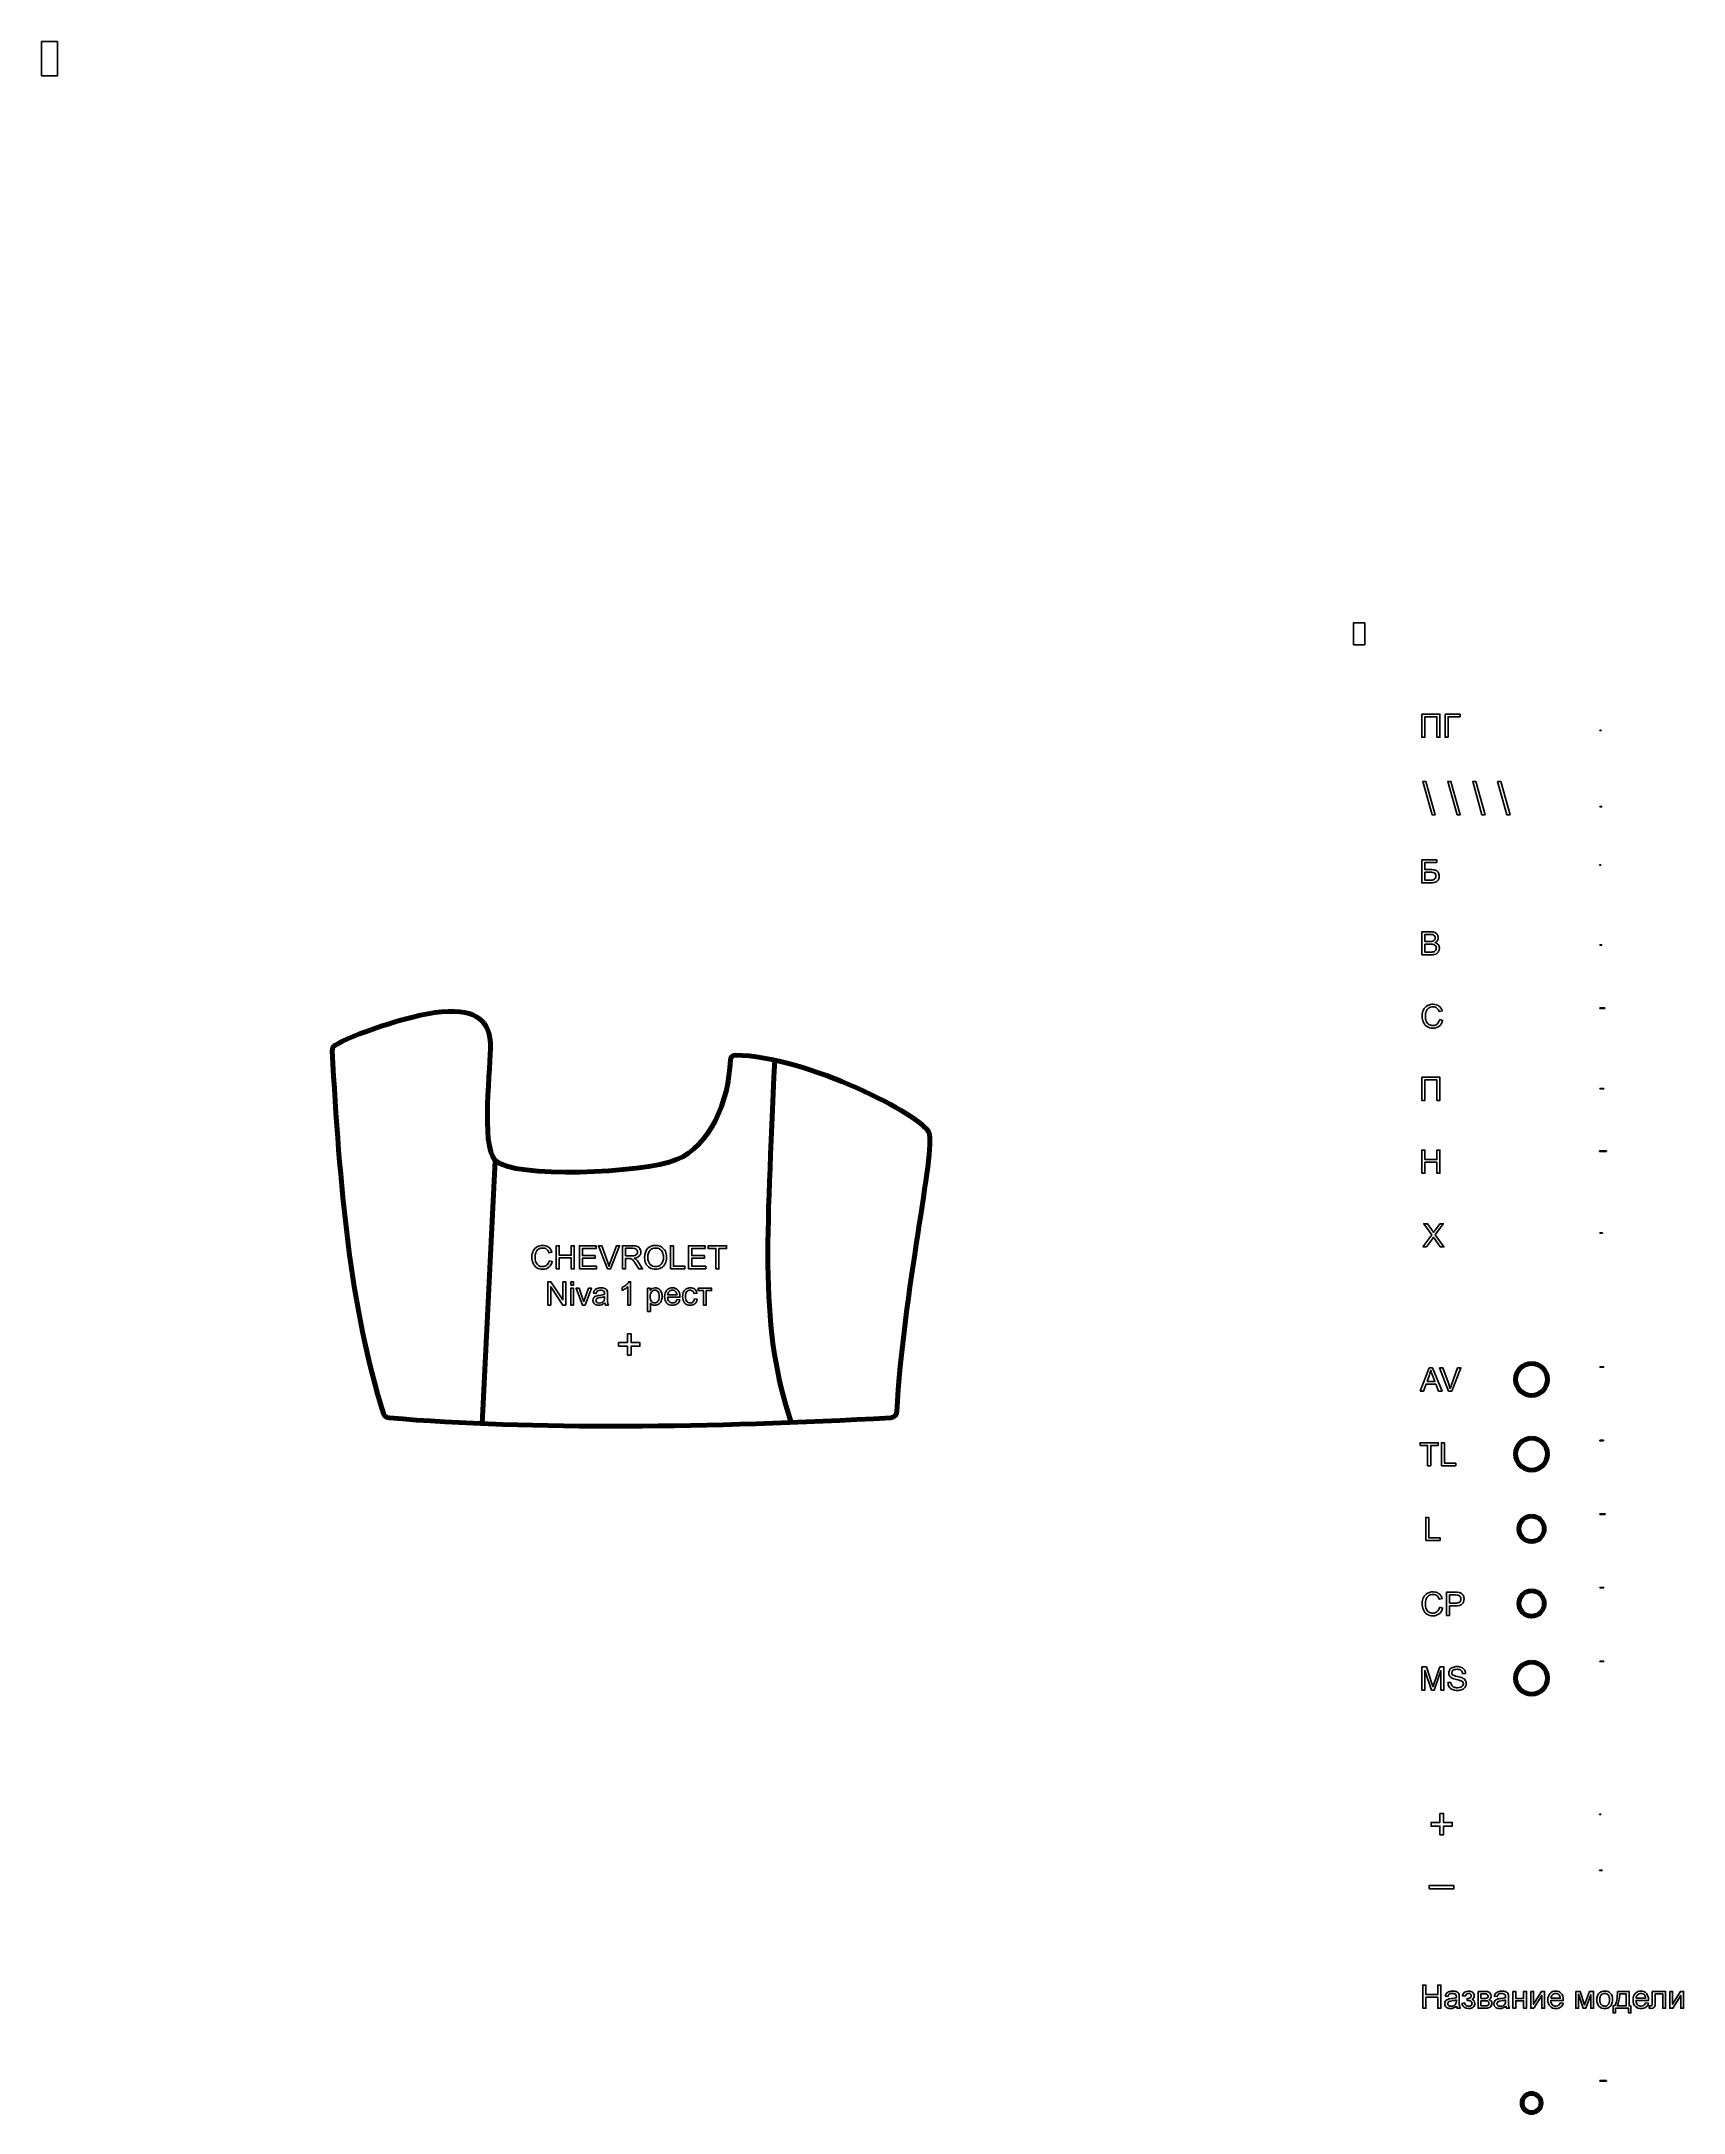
# Model space of a CAD drawing. Header units: millimetres. Extents: x -853 to 438, y -124 to 1504.
import ezdxf

# ---------------------------------------------------------------- set-up
doc = ezdxf.new("R2010")
doc.units = ezdxf.units.MM
doc.header["$MEASUREMENT"] = 0
doc.header["$XCLIPFRAME"] = 0
doc.layers.add('layer 1', color=7, linetype='Continuous', plot=False)
doc.layers.add('layer 2', color=7, linetype='Continuous')
doc.layers.add('layer 3', color=7, linetype='Continuous')
picture_1 = doc.add_image_def('image1.png', size_in_pixel=(45983, 89630))
picture_2 = doc.add_image_def('image2.png', size_in_pixel=(16160, 2324))
picture_3 = doc.add_image_def('image3.png', size_in_pixel=(15853, 2324))
picture_4 = doc.add_image_def('image4.png', size_in_pixel=(21947, 2324))
picture_5 = doc.add_image_def('image5.png', size_in_pixel=(16400, 2354))
picture_6 = doc.add_image_def('image6.png', size_in_pixel=(16659, 2354))
picture_7 = doc.add_image_def('image7.png', size_in_pixel=(11915, 1719))
picture_8 = doc.add_image_def('image8.png', size_in_pixel=(27768, 2395))
picture_9 = doc.add_image_def('image9.png', size_in_pixel=(16157, 1851))
picture_10 = doc.add_image_def('image10.png', size_in_pixel=(21444, 2382))
picture_11 = doc.add_image_def('image11.png', size_in_pixel=(7948, 1879))
picture_12 = doc.add_image_def('image12.png', size_in_pixel=(5230, 2367))
picture_13 = doc.add_image_def('image13.png', size_in_pixel=(9087, 1374))
picture_14 = doc.add_image_def('image14.png', size_in_pixel=(6372, 1851))
picture_15 = doc.add_image_def('image15.png', size_in_pixel=(5551, 1374))
picture_16 = doc.add_image_def('image16.png', size_in_pixel=(10464, 1889))
picture_17 = doc.add_image_def('image17.png', size_in_pixel=(26991, 2311))
picture_18 = doc.add_image_def('image18.png', size_in_pixel=(65259, 140615))

msp = doc.modelspace()

# ---------------------------------------------------------------- linework, layer by layer
at = {"layer": 'layer 1', "color": 242, "lineweight": 200}
for centre, major_axis in [((318.1, 452), (0, 12.5)), ((318.1, 393.3), (0, 12.5)), ((318.1, 334.6), (0, 10)), ((318.1, 275.9), (0, 10)), ((318.1, 217.2), (0, 12.5)), ((318.1, -116.7), (0, 7.5))]:
    msp.add_ellipse(centre, major_axis=major_axis, ratio=1, dxfattribs=at)
at = {"layer": 'layer 1', "color": 142}
for points, knots in [([(231.8, 975), (231.8, 975), (246.1, 975), (246.1, 975), (246.1, 975), (246.1, 956.8), (246.1, 956.8), (246.1, 956.8), (243.7, 956.8), (243.7, 956.8), (243.7, 956.8), (243.7, 972.9), (243.7, 972.9), (243.7, 972.9), (234.2, 972.9), (234.2, 972.9), (234.2, 972.9), (234.2, 956.8), (234.2, 956.8), (234.2, 956.8), (231.8, 956.8), (231.8, 956.8), (231.8, 956.8), (231.8, 975), (231.8, 975)], [0, 0, 0, 0, 0.125, 0.125, 0.125, 0.25, 0.25, 0.25, 0.375, 0.375, 0.375, 0.5, 0.5, 0.5, 0.625, 0.625, 0.625, 0.75, 0.75, 0.75, 0.875, 0.875, 0.875, 1, 1, 1, 1]), ([(250.1, 975), (250.1, 975), (261.9, 975), (261.9, 975), (261.9, 975), (261.9, 972.9), (261.9, 972.9), (261.9, 972.9), (252.5, 972.9), (252.5, 972.9), (252.5, 972.9), (252.5, 956.8), (252.5, 956.8), (252.5, 956.8), (250.1, 956.8), (250.1, 956.8), (250.1, 956.8), (250.1, 975), (250.1, 975)], [0, 0, 0, 0, 0.166667, 0.166667, 0.166667, 0.333333, 0.333333, 0.333333, 0.5, 0.5, 0.5, 0.666667, 0.666667, 0.666667, 0.833333, 0.833333, 0.833333, 1, 1, 1, 1]), ([(239.9, 895.8), (239.9, 895.8), (232.6, 921.9), (232.6, 921.9), (232.6, 921.9), (235.1, 921.9), (235.1, 921.9), (235.1, 921.9), (242.4, 895.8), (242.4, 895.8), (242.4, 895.8), (239.9, 895.8), (239.9, 895.8)], [0, 0, 0, 0, 0.25, 0.25, 0.25, 0.5, 0.5, 0.5, 0.75, 0.75, 0.75, 1, 1, 1, 1]), ([(259.5, 895.8), (259.5, 895.8), (252.2, 921.9), (252.2, 921.9), (252.2, 921.9), (254.7, 921.9), (254.7, 921.9), (254.7, 921.9), (262, 895.8), (262, 895.8), (262, 895.8), (259.5, 895.8), (259.5, 895.8)], [0, 0, 0, 0, 0.25, 0.25, 0.25, 0.5, 0.5, 0.5, 0.75, 0.75, 0.75, 1, 1, 1, 1]), ([(279.1, 895.8), (279.1, 895.8), (271.8, 921.9), (271.8, 921.9), (271.8, 921.9), (274.3, 921.9), (274.3, 921.9), (274.3, 921.9), (281.6, 895.8), (281.6, 895.8), (281.6, 895.8), (279.1, 895.8), (279.1, 895.8)], [0, 0, 0, 0, 0.25, 0.25, 0.25, 0.5, 0.5, 0.5, 0.75, 0.75, 0.75, 1, 1, 1, 1]), ([(298.7, 895.8), (298.7, 895.8), (291.4, 921.9), (291.4, 921.9), (291.4, 921.9), (293.9, 921.9), (293.9, 921.9), (293.9, 921.9), (301.2, 895.8), (301.2, 895.8), (301.2, 895.8), (298.7, 895.8), (298.7, 895.8)], [0, 0, 0, 0, 0.25, 0.25, 0.25, 0.5, 0.5, 0.5, 0.75, 0.75, 0.75, 1, 1, 1, 1]), ([(231.8, 860.5), (231.8, 860.5), (243.6, 860.5), (243.6, 860.5), (243.6, 860.5), (243.6, 858.4), (243.6, 858.4), (243.6, 858.4), (234.2, 858.4), (234.2, 858.4), (234.2, 858.4), (234.2, 852.8), (234.2, 852.8), (234.2, 852.8), (238.5, 852.8), (238.5, 852.8), (240.2, 852.8), (241.4, 852.6), (242.4, 852.3), (243.3, 852), (244.1, 851.4), (244.7, 850.6), (245.2, 849.7), (245.5, 848.7), (245.5, 847.6), (245.5, 846.7), (245.3, 845.8), (244.9, 845), (244.5, 844.2), (243.9, 843.6), (243.1, 843.1), (242.3, 842.6), (240.9, 842.3), (238.9, 842.3), (238.9, 842.3), (231.8, 842.3), (231.8, 842.3), (231.8, 842.3), (231.8, 860.5), (231.8, 860.5)], [0, 0, 0, 0, 0.076923, 0.076923, 0.076923, 0.153846, 0.153846, 0.153846, 0.230769, 0.230769, 0.230769, 0.307692, 0.307692, 0.307692, 0.384615, 0.384615, 0.384615, 0.461538, 0.461538, 0.461538, 0.538462, 0.538462, 0.538462, 0.615385, 0.615385, 0.615385, 0.692308, 0.692308, 0.692308, 0.769231, 0.769231, 0.769231, 0.846154, 0.846154, 0.846154, 0.923077, 0.923077, 0.923077, 1, 1, 1, 1]), ([(234.2, 844.4), (234.2, 844.4), (239, 844.4), (239, 844.4), (240.3, 844.4), (241.3, 844.6), (241.9, 845.2), (242.6, 845.7), (242.9, 846.5), (242.9, 847.5), (242.9, 848.3), (242.7, 848.9), (242.4, 849.4), (242, 849.9), (241.5, 850.3), (240.8, 850.4), (240.1, 850.6), (239, 850.7), (237.4, 850.7), (237.4, 850.7), (234.2, 850.7), (234.2, 850.7), (234.2, 850.7), (234.2, 844.4), (234.2, 844.4)], [0, 0, 0, 0, 0.125, 0.125, 0.125, 0.25, 0.25, 0.25, 0.375, 0.375, 0.375, 0.5, 0.5, 0.5, 0.625, 0.625, 0.625, 0.75, 0.75, 0.75, 0.875, 0.875, 0.875, 1, 1, 1, 1]), ([(231.9, 785.7), (231.9, 785.7), (231.9, 803.9), (231.9, 803.9), (231.9, 803.9), (238.7, 803.9), (238.7, 803.9), (240.1, 803.9), (241.2, 803.7), (242.1, 803.4), (242.9, 803), (243.5, 802.4), (244, 801.7), (244.5, 800.9), (244.7, 800.1), (244.7, 799.3), (244.7, 798.5), (244.5, 797.8), (244.1, 797.1), (243.7, 796.4), (243.1, 795.8), (242.2, 795.4), (243.3, 795.1), (244.1, 794.5), (244.7, 793.8), (245.3, 793), (245.6, 792.1), (245.6, 791), (245.6, 790.1), (245.4, 789.4), (245.1, 788.6), (244.7, 787.9), (244.3, 787.3), (243.7, 786.9), (243.2, 786.5), (242.6, 786.2), (241.8, 786), (241, 785.8), (240, 785.7), (238.8, 785.7), (238.8, 785.7), (231.9, 785.7), (231.9, 785.7)], [0, 0, 0, 0, 0.071429, 0.071429, 0.071429, 0.142857, 0.142857, 0.142857, 0.214286, 0.214286, 0.214286, 0.285714, 0.285714, 0.285714, 0.357143, 0.357143, 0.357143, 0.428571, 0.428571, 0.428571, 0.5, 0.5, 0.5, 0.571429, 0.571429, 0.571429, 0.642857, 0.642857, 0.642857, 0.714286, 0.714286, 0.714286, 0.785714, 0.785714, 0.785714, 0.857143, 0.857143, 0.857143, 0.928571, 0.928571, 0.928571, 1, 1, 1, 1]), ([(234.3, 796.3), (234.3, 796.3), (238.2, 796.3), (238.2, 796.3), (239.3, 796.3), (240.1, 796.3), (240.5, 796.5), (241.1, 796.7), (241.6, 797), (241.9, 797.4), (242.2, 797.8), (242.4, 798.3), (242.4, 799), (242.4, 799.6), (242.2, 800.1), (241.9, 800.6), (241.6, 801), (241.2, 801.4), (240.7, 801.5), (240.2, 801.7), (239.2, 801.8), (237.9, 801.8), (237.9, 801.8), (234.3, 801.8), (234.3, 801.8), (234.3, 801.8), (234.3, 796.3), (234.3, 796.3)], [0, 0, 0, 0, 0.111111, 0.111111, 0.111111, 0.222222, 0.222222, 0.222222, 0.333333, 0.333333, 0.333333, 0.444444, 0.444444, 0.444444, 0.555556, 0.555556, 0.555556, 0.666667, 0.666667, 0.666667, 0.777778, 0.777778, 0.777778, 0.888889, 0.888889, 0.888889, 1, 1, 1, 1]), ([(234.3, 787.9), (234.3, 787.9), (238.8, 787.9), (238.8, 787.9), (239.6, 787.9), (240.2, 787.9), (240.5, 788), (241, 788), (241.5, 788.2), (241.9, 788.4), (242.2, 788.7), (242.5, 789), (242.8, 789.5), (243, 789.9), (243.1, 790.4), (243.1, 791), (243.1, 791.7), (243, 792.3), (242.6, 792.8), (242.3, 793.3), (241.8, 793.6), (241.2, 793.8), (240.5, 794), (239.7, 794.1), (238.5, 794.1), (238.5, 794.1), (234.3, 794.1), (234.3, 794.1), (234.3, 794.1), (234.3, 787.9), (234.3, 787.9)], [0, 0, 0, 0, 0.1, 0.1, 0.1, 0.2, 0.2, 0.2, 0.3, 0.3, 0.3, 0.4, 0.4, 0.4, 0.5, 0.5, 0.5, 0.6, 0.6, 0.6, 0.7, 0.7, 0.7, 0.8, 0.8, 0.8, 0.9, 0.9, 0.9, 1, 1, 1, 1]), ([(245.8, 734.8), (245.8, 734.8), (248.2, 734.2), (248.2, 734.2), (247.7, 732.2), (246.8, 730.7), (245.5, 729.7), (244.1, 728.6), (242.5, 728.1), (240.7, 728.1), (238.7, 728.1), (237.1, 728.5), (235.9, 729.3), (234.7, 730.1), (233.7, 731.3), (233.1, 732.8), (232.4, 734.3), (232.1, 735.9), (232.1, 737.6), (232.1, 739.5), (232.5, 741.2), (233.2, 742.6), (233.9, 744), (235, 745.1), (236.3, 745.8), (237.6, 746.5), (239.1, 746.9), (240.7, 746.9), (242.5, 746.9), (244, 746.4), (245.3, 745.5), (246.5, 744.6), (247.4, 743.3), (247.9, 741.6), (247.9, 741.6), (245.5, 741.1), (245.5, 741.1), (245.1, 742.4), (244.5, 743.3), (243.7, 743.9), (242.9, 744.5), (241.9, 744.8), (240.7, 744.8), (239.3, 744.8), (238.1, 744.5), (237.2, 743.8), (236.2, 743.2), (235.6, 742.3), (235.2, 741.1), (234.8, 740), (234.6, 738.8), (234.6, 737.7), (234.6, 736.1), (234.8, 734.8), (235.3, 733.6), (235.7, 732.4), (236.4, 731.6), (237.4, 731), (238.3, 730.4), (239.4, 730.2), (240.5, 730.2), (241.8, 730.2), (242.9, 730.6), (243.9, 731.3), (244.8, 732.1), (245.4, 733.3), (245.8, 734.8)], [0, 0, 0, 0, 0.045455, 0.045455, 0.045455, 0.090909, 0.090909, 0.090909, 0.136364, 0.136364, 0.136364, 0.181818, 0.181818, 0.181818, 0.227273, 0.227273, 0.227273, 0.272727, 0.272727, 0.272727, 0.318182, 0.318182, 0.318182, 0.363636, 0.363636, 0.363636, 0.409091, 0.409091, 0.409091, 0.454545, 0.454545, 0.454545, 0.5, 0.5, 0.5, 0.545455, 0.545455, 0.545455, 0.590909, 0.590909, 0.590909, 0.636364, 0.636364, 0.636364, 0.681818, 0.681818, 0.681818, 0.727273, 0.727273, 0.727273, 0.772727, 0.772727, 0.772727, 0.818182, 0.818182, 0.818182, 0.863636, 0.863636, 0.863636, 0.909091, 0.909091, 0.909091, 0.954545, 0.954545, 0.954545, 1, 1, 1, 1]), ([(231.8, 689.5), (231.8, 689.5), (246.1, 689.5), (246.1, 689.5), (246.1, 689.5), (246.1, 671.3), (246.1, 671.3), (246.1, 671.3), (243.7, 671.3), (243.7, 671.3), (243.7, 671.3), (243.7, 687.4), (243.7, 687.4), (243.7, 687.4), (234.2, 687.4), (234.2, 687.4), (234.2, 687.4), (234.2, 671.3), (234.2, 671.3), (234.2, 671.3), (231.8, 671.3), (231.8, 671.3), (231.8, 671.3), (231.8, 689.5), (231.8, 689.5)], [0, 0, 0, 0, 0.125, 0.125, 0.125, 0.25, 0.25, 0.25, 0.375, 0.375, 0.375, 0.5, 0.5, 0.5, 0.625, 0.625, 0.625, 0.75, 0.75, 0.75, 0.875, 0.875, 0.875, 1, 1, 1, 1]), ([(231.8, 614.1), (231.8, 614.1), (231.8, 632.3), (231.8, 632.3), (231.8, 632.3), (234.3, 632.3), (234.3, 632.3), (234.3, 632.3), (234.3, 624.8), (234.3, 624.8), (234.3, 624.8), (243.7, 624.8), (243.7, 624.8), (243.7, 624.8), (243.7, 632.3), (243.7, 632.3), (243.7, 632.3), (246.1, 632.3), (246.1, 632.3), (246.1, 632.3), (246.1, 614.1), (246.1, 614.1), (246.1, 614.1), (243.7, 614.1), (243.7, 614.1), (243.7, 614.1), (243.7, 622.7), (243.7, 622.7), (243.7, 622.7), (234.3, 622.7), (234.3, 622.7), (234.3, 622.7), (234.3, 614.1), (234.3, 614.1), (234.3, 614.1), (231.8, 614.1), (231.8, 614.1)], [0, 0, 0, 0, 0.083333, 0.083333, 0.083333, 0.166667, 0.166667, 0.166667, 0.25, 0.25, 0.25, 0.333333, 0.333333, 0.333333, 0.416667, 0.416667, 0.416667, 0.5, 0.5, 0.5, 0.583333, 0.583333, 0.583333, 0.666667, 0.666667, 0.666667, 0.75, 0.75, 0.75, 0.833333, 0.833333, 0.833333, 0.916667, 0.916667, 0.916667, 1, 1, 1, 1]), ([(232.6, 556.2), (232.6, 556.2), (239.6, 565.6), (239.6, 565.6), (239.6, 565.6), (233.4, 574.4), (233.4, 574.4), (233.4, 574.4), (236.3, 574.4), (236.3, 574.4), (236.3, 574.4), (239.6, 569.7), (239.6, 569.7), (240.3, 568.8), (240.8, 568), (241, 567.5), (241.4, 568.1), (241.9, 568.8), (242.5, 569.5), (242.5, 569.5), (246.1, 574.4), (246.1, 574.4), (246.1, 574.4), (248.7, 574.4), (248.7, 574.4), (248.7, 574.4), (242.4, 565.7), (242.4, 565.7), (242.4, 565.7), (249.2, 556.2), (249.2, 556.2), (249.2, 556.2), (246.3, 556.2), (246.3, 556.2), (246.3, 556.2), (241.7, 562.7), (241.7, 562.7), (241.4, 563), (241.2, 563.4), (240.9, 563.8), (240.5, 563.2), (240.2, 562.7), (240.1, 562.5), (240.1, 562.5), (235.5, 556.2), (235.5, 556.2), (235.5, 556.2), (232.6, 556.2), (232.6, 556.2)], [0, 0, 0, 0, 0.0625, 0.0625, 0.0625, 0.125, 0.125, 0.125, 0.1875, 0.1875, 0.1875, 0.25, 0.25, 0.25, 0.3125, 0.3125, 0.3125, 0.375, 0.375, 0.375, 0.4375, 0.4375, 0.4375, 0.5, 0.5, 0.5, 0.5625, 0.5625, 0.5625, 0.625, 0.625, 0.625, 0.6875, 0.6875, 0.6875, 0.75, 0.75, 0.75, 0.8125, 0.8125, 0.8125, 0.875, 0.875, 0.875, 0.9375, 0.9375, 0.9375, 1, 1, 1, 1]), ([(230.6, 442.9), (230.6, 442.9), (237.6, 461), (237.6, 461), (237.6, 461), (240.2, 461), (240.2, 461), (240.2, 461), (247.7, 442.9), (247.7, 442.9), (247.7, 442.9), (244.9, 442.9), (244.9, 442.9), (244.9, 442.9), (242.8, 448.4), (242.8, 448.4), (242.8, 448.4), (235.2, 448.4), (235.2, 448.4), (235.2, 448.4), (233.2, 442.9), (233.2, 442.9), (233.2, 442.9), (230.6, 442.9), (230.6, 442.9)], [0, 0, 0, 0, 0.125, 0.125, 0.125, 0.25, 0.25, 0.25, 0.375, 0.375, 0.375, 0.5, 0.5, 0.5, 0.625, 0.625, 0.625, 0.75, 0.75, 0.75, 0.875, 0.875, 0.875, 1, 1, 1, 1]), ([(235.9, 450.3), (235.9, 450.3), (242.1, 450.3), (242.1, 450.3), (242.1, 450.3), (240.2, 455.4), (240.2, 455.4), (239.6, 456.9), (239.2, 458.2), (238.9, 459.2), (238.6, 458), (238.3, 456.8), (237.9, 455.7), (237.9, 455.7), (235.9, 450.3), (235.9, 450.3)], [0, 0, 0, 0, 0.2, 0.2, 0.2, 0.4, 0.4, 0.4, 0.6, 0.6, 0.6, 0.8, 0.8, 0.8, 1, 1, 1, 1]), ([(252.9, 442.9), (252.9, 442.9), (245.8, 461), (245.8, 461), (245.8, 461), (248.4, 461), (248.4, 461), (248.4, 461), (253.2, 447.8), (253.2, 447.8), (253.5, 446.8), (253.9, 445.8), (254.1, 444.9), (254.4, 445.8), (254.7, 446.8), (255.1, 447.8), (255.1, 447.8), (260, 461), (260, 461), (260, 461), (262.5, 461), (262.5, 461), (262.5, 461), (255.4, 442.9), (255.4, 442.9), (255.4, 442.9), (252.9, 442.9), (252.9, 442.9)], [0, 0, 0, 0, 0.111111, 0.111111, 0.111111, 0.222222, 0.222222, 0.222222, 0.333333, 0.333333, 0.333333, 0.444444, 0.444444, 0.444444, 0.555556, 0.555556, 0.555556, 0.666667, 0.666667, 0.666667, 0.777778, 0.777778, 0.777778, 0.888889, 0.888889, 0.888889, 1, 1, 1, 1]), ([(236.4, 384.2), (236.4, 384.2), (236.4, 400.2), (236.4, 400.2), (236.4, 400.2), (230.4, 400.2), (230.4, 400.2), (230.4, 400.2), (230.4, 402.3), (230.4, 402.3), (230.4, 402.3), (244.8, 402.3), (244.8, 402.3), (244.8, 402.3), (244.8, 400.2), (244.8, 400.2), (244.8, 400.2), (238.8, 400.2), (238.8, 400.2), (238.8, 400.2), (238.8, 384.2), (238.8, 384.2), (238.8, 384.2), (236.4, 384.2), (236.4, 384.2)], [0, 0, 0, 0, 0.125, 0.125, 0.125, 0.25, 0.25, 0.25, 0.375, 0.375, 0.375, 0.5, 0.5, 0.5, 0.625, 0.625, 0.625, 0.75, 0.75, 0.75, 0.875, 0.875, 0.875, 1, 1, 1, 1]), ([(247.2, 384.2), (247.2, 384.2), (247.2, 402.3), (247.2, 402.3), (247.2, 402.3), (249.6, 402.3), (249.6, 402.3), (249.6, 402.3), (249.6, 386.3), (249.6, 386.3), (249.6, 386.3), (258.5, 386.3), (258.5, 386.3), (258.5, 386.3), (258.5, 384.2), (258.5, 384.2), (258.5, 384.2), (247.2, 384.2), (247.2, 384.2)], [0, 0, 0, 0, 0.166667, 0.166667, 0.166667, 0.333333, 0.333333, 0.333333, 0.5, 0.5, 0.5, 0.666667, 0.666667, 0.666667, 0.833333, 0.833333, 0.833333, 1, 1, 1, 1]), ([(234.9, 325.5), (234.9, 325.5), (234.9, 343.6), (234.9, 343.6), (234.9, 343.6), (237.3, 343.6), (237.3, 343.6), (237.3, 343.6), (237.3, 327.6), (237.3, 327.6), (237.3, 327.6), (246.2, 327.6), (246.2, 327.6), (246.2, 327.6), (246.2, 325.5), (246.2, 325.5), (246.2, 325.5), (234.9, 325.5), (234.9, 325.5)], [0, 0, 0, 0, 0.166667, 0.166667, 0.166667, 0.333333, 0.333333, 0.333333, 0.5, 0.5, 0.5, 0.666667, 0.666667, 0.666667, 0.833333, 0.833333, 0.833333, 1, 1, 1, 1]), ([(245.8, 272.9), (245.8, 272.9), (248.2, 272.3), (248.2, 272.3), (247.7, 270.3), (246.8, 268.8), (245.5, 267.8), (244.1, 266.8), (242.5, 266.2), (240.7, 266.2), (238.7, 266.2), (237.1, 266.6), (235.9, 267.4), (234.7, 268.2), (233.7, 269.4), (233.1, 270.9), (232.4, 272.4), (232.1, 274), (232.1, 275.8), (232.1, 277.7), (232.5, 279.3), (233.2, 280.7), (233.9, 282.1), (235, 283.2), (236.3, 283.9), (237.6, 284.7), (239.1, 285), (240.7, 285), (242.5, 285), (244, 284.6), (245.3, 283.6), (246.5, 282.7), (247.4, 281.4), (247.9, 279.7), (247.9, 279.7), (245.5, 279.2), (245.5, 279.2), (245.1, 280.5), (244.5, 281.5), (243.7, 282.1), (242.9, 282.7), (241.9, 283), (240.7, 283), (239.3, 283), (238.1, 282.6), (237.2, 282), (236.2, 281.3), (235.6, 280.4), (235.2, 279.3), (234.8, 278.1), (234.6, 277), (234.6, 275.8), (234.6, 274.2), (234.8, 272.9), (235.3, 271.7), (235.7, 270.6), (236.4, 269.7), (237.4, 269.1), (238.3, 268.6), (239.4, 268.3), (240.5, 268.3), (241.8, 268.3), (242.9, 268.7), (243.9, 269.5), (244.8, 270.2), (245.4, 271.4), (245.8, 272.9)], [0, 0, 0, 0, 0.045455, 0.045455, 0.045455, 0.090909, 0.090909, 0.090909, 0.136364, 0.136364, 0.136364, 0.181818, 0.181818, 0.181818, 0.227273, 0.227273, 0.227273, 0.272727, 0.272727, 0.272727, 0.318182, 0.318182, 0.318182, 0.363636, 0.363636, 0.363636, 0.409091, 0.409091, 0.409091, 0.454545, 0.454545, 0.454545, 0.5, 0.5, 0.5, 0.545455, 0.545455, 0.545455, 0.590909, 0.590909, 0.590909, 0.636364, 0.636364, 0.636364, 0.681818, 0.681818, 0.681818, 0.727273, 0.727273, 0.727273, 0.772727, 0.772727, 0.772727, 0.818182, 0.818182, 0.818182, 0.863636, 0.863636, 0.863636, 0.909091, 0.909091, 0.909091, 0.954545, 0.954545, 0.954545, 1, 1, 1, 1]), ([(251.2, 266.5), (251.2, 266.5), (251.2, 284.7), (251.2, 284.7), (251.2, 284.7), (258, 284.7), (258, 284.7), (259.2, 284.7), (260.1, 284.7), (260.8, 284.6), (261.7, 284.4), (262.4, 284.1), (263, 283.7), (263.6, 283.3), (264.1, 282.7), (264.5, 282), (264.9, 281.2), (265, 280.4), (265, 279.5), (265, 277.9), (264.6, 276.6), (263.6, 275.6), (262.6, 274.5), (260.8, 274), (258.2, 274), (258.2, 274), (253.6, 274), (253.6, 274), (253.6, 274), (253.6, 266.5), (253.6, 266.5), (253.6, 266.5), (251.2, 266.5), (251.2, 266.5)], [0, 0, 0, 0, 0.090909, 0.090909, 0.090909, 0.181818, 0.181818, 0.181818, 0.272727, 0.272727, 0.272727, 0.363636, 0.363636, 0.363636, 0.454545, 0.454545, 0.454545, 0.545455, 0.545455, 0.545455, 0.636364, 0.636364, 0.636364, 0.727273, 0.727273, 0.727273, 0.818182, 0.818182, 0.818182, 0.909091, 0.909091, 0.909091, 1, 1, 1, 1]), ([(253.6, 276.1), (253.6, 276.1), (258.3, 276.1), (258.3, 276.1), (259.8, 276.1), (260.9, 276.4), (261.6, 277), (262.2, 277.5), (262.6, 278.3), (262.6, 279.4), (262.6, 280.2), (262.4, 280.8), (262, 281.4), (261.6, 281.9), (261.1, 282.3), (260.5, 282.4), (260.1, 282.5), (259.3, 282.6), (258.2, 282.6), (258.2, 282.6), (253.6, 282.6), (253.6, 282.6), (253.6, 282.6), (253.6, 276.1), (253.6, 276.1)], [0, 0, 0, 0, 0.125, 0.125, 0.125, 0.25, 0.25, 0.25, 0.375, 0.375, 0.375, 0.5, 0.5, 0.5, 0.625, 0.625, 0.625, 0.75, 0.75, 0.75, 0.875, 0.875, 0.875, 1, 1, 1, 1]), ([(231.9, 207.8), (231.9, 207.8), (231.9, 226), (231.9, 226), (231.9, 226), (235.5, 226), (235.5, 226), (235.5, 226), (239.8, 213.1), (239.8, 213.1), (240.2, 211.9), (240.5, 211.1), (240.7, 210.5), (240.9, 211.1), (241.2, 212.1), (241.6, 213.4), (241.6, 213.4), (246, 226), (246, 226), (246, 226), (249.2, 226), (249.2, 226), (249.2, 226), (249.2, 207.8), (249.2, 207.8), (249.2, 207.8), (246.9, 207.8), (246.9, 207.8), (246.9, 207.8), (246.9, 223), (246.9, 223), (246.9, 223), (241.6, 207.8), (241.6, 207.8), (241.6, 207.8), (239.5, 207.8), (239.5, 207.8), (239.5, 207.8), (234.2, 223.3), (234.2, 223.3), (234.2, 223.3), (234.2, 207.8), (234.2, 207.8), (234.2, 207.8), (231.9, 207.8), (231.9, 207.8)], [0, 0, 0, 0, 0.066667, 0.066667, 0.066667, 0.133333, 0.133333, 0.133333, 0.2, 0.2, 0.2, 0.266667, 0.266667, 0.266667, 0.333333, 0.333333, 0.333333, 0.4, 0.4, 0.4, 0.466667, 0.466667, 0.466667, 0.533333, 0.533333, 0.533333, 0.6, 0.6, 0.6, 0.666667, 0.666667, 0.666667, 0.733333, 0.733333, 0.733333, 0.8, 0.8, 0.8, 0.866667, 0.866667, 0.866667, 0.933333, 0.933333, 0.933333, 1, 1, 1, 1]), ([(252.3, 213.7), (252.3, 213.7), (254.6, 213.9), (254.6, 213.9), (254.7, 213), (254.9, 212.2), (255.3, 211.6), (255.7, 211), (256.3, 210.6), (257.2, 210.2), (258, 209.8), (258.9, 209.7), (259.9, 209.7), (260.9, 209.7), (261.7, 209.8), (262.4, 210.1), (263.1, 210.3), (263.6, 210.7), (263.9, 211.2), (264.3, 211.7), (264.5, 212.2), (264.5, 212.8), (264.5, 213.3), (264.3, 213.8), (264, 214.3), (263.6, 214.7), (263.1, 215), (262.3, 215.3), (261.8, 215.5), (260.8, 215.8), (259.1, 216.2), (257.4, 216.6), (256.2, 217), (255.6, 217.3), (254.7, 217.8), (254.1, 218.4), (253.6, 219), (253.2, 219.7), (253, 220.5), (253, 221.3), (253, 222.2), (253.3, 223.1), (253.8, 223.9), (254.3, 224.7), (255.1, 225.3), (256.1, 225.7), (257.1, 226.1), (258.2, 226.3), (259.4, 226.3), (260.8, 226.3), (261.9, 226.1), (263, 225.7), (264, 225.2), (264.8, 224.6), (265.3, 223.8), (265.9, 222.9), (266.2, 222), (266.2, 220.9), (266.2, 220.9), (263.9, 220.7), (263.9, 220.7), (263.8, 221.9), (263.4, 222.7), (262.7, 223.3), (262, 223.9), (260.9, 224.2), (259.5, 224.2), (258, 224.2), (257, 223.9), (256.3, 223.4), (255.7, 222.9), (255.3, 222.2), (255.3, 221.5), (255.3, 220.8), (255.6, 220.3), (256, 219.8), (256.5, 219.4), (257.7, 219), (259.7, 218.6), (261.6, 218.1), (263, 217.7), (263.7, 217.4), (264.7, 216.9), (265.5, 216.3), (266, 215.5), (266.5, 214.8), (266.8, 213.9), (266.8, 213), (266.8, 212), (266.5, 211.1), (265.9, 210.2), (265.4, 209.4), (264.6, 208.7), (263.6, 208.2), (262.5, 207.8), (261.4, 207.5), (260.1, 207.5), (258.4, 207.5), (257, 207.8), (255.9, 208.2), (254.8, 208.7), (254, 209.4), (253.3, 210.4), (252.7, 211.4), (252.4, 212.5), (252.3, 213.7)], [0, 0, 0, 0, 0.028571, 0.028571, 0.028571, 0.057143, 0.057143, 0.057143, 0.085714, 0.085714, 0.085714, 0.114286, 0.114286, 0.114286, 0.142857, 0.142857, 0.142857, 0.171429, 0.171429, 0.171429, 0.2, 0.2, 0.2, 0.228571, 0.228571, 0.228571, 0.257143, 0.257143, 0.257143, 0.285714, 0.285714, 0.285714, 0.314286, 0.314286, 0.314286, 0.342857, 0.342857, 0.342857, 0.371429, 0.371429, 0.371429, 0.4, 0.4, 0.4, 0.428571, 0.428571, 0.428571, 0.457143, 0.457143, 0.457143, 0.485714, 0.485714, 0.485714, 0.514286, 0.514286, 0.514286, 0.542857, 0.542857, 0.542857, 0.571429, 0.571429, 0.571429, 0.6, 0.6, 0.6, 0.628571, 0.628571, 0.628571, 0.657143, 0.657143, 0.657143, 0.685714, 0.685714, 0.685714, 0.714286, 0.714286, 0.714286, 0.742857, 0.742857, 0.742857, 0.771429, 0.771429, 0.771429, 0.8, 0.8, 0.8, 0.828571, 0.828571, 0.828571, 0.857143, 0.857143, 0.857143, 0.885714, 0.885714, 0.885714, 0.914286, 0.914286, 0.914286, 0.942857, 0.942857, 0.942857, 0.971429, 0.971429, 0.971429, 1, 1, 1, 1]), ([(246, 94.1), (246, 94.1), (246, 101), (246, 101), (246, 101), (239.1, 101), (239.1, 101), (239.1, 101), (239.1, 103.9), (239.1, 103.9), (239.1, 103.9), (246, 103.9), (246, 103.9), (246, 103.9), (246, 110.8), (246, 110.8), (246, 110.8), (248.9, 110.8), (248.9, 110.8), (248.9, 110.8), (248.9, 103.9), (248.9, 103.9), (248.9, 103.9), (255.8, 103.9), (255.8, 103.9), (255.8, 103.9), (255.8, 101), (255.8, 101), (255.8, 101), (248.9, 101), (248.9, 101), (248.9, 101), (248.9, 94.1), (248.9, 94.1), (248.9, 94.1), (246, 94.1), (246, 94.1)], [0, 0, 0, 0, 0.083333, 0.083333, 0.083333, 0.166667, 0.166667, 0.166667, 0.25, 0.25, 0.25, 0.333333, 0.333333, 0.333333, 0.416667, 0.416667, 0.416667, 0.5, 0.5, 0.5, 0.583333, 0.583333, 0.583333, 0.666667, 0.666667, 0.666667, 0.75, 0.75, 0.75, 0.833333, 0.833333, 0.833333, 0.916667, 0.916667, 0.916667, 1, 1, 1, 1]), ([(237.5, 51.7), (237.5, 51.7), (237.5, 54.2), (237.5, 54.2), (237.5, 54.2), (257.1, 54.2), (257.1, 54.2), (257.1, 54.2), (257.1, 51.7), (257.1, 51.7), (257.1, 51.7), (237.5, 51.7), (237.5, 51.7)], [0, 0, 0, 0, 0.25, 0.25, 0.25, 0.5, 0.5, 0.5, 0.75, 0.75, 0.75, 1, 1, 1, 1]), ([(232.6, -42.2), (232.6, -42.2), (232.6, -24), (232.6, -24), (232.6, -24), (235, -24), (235, -24), (235, -24), (235, -31.5), (235, -31.5), (235, -31.5), (244.4, -31.5), (244.4, -31.5), (244.4, -31.5), (244.4, -24), (244.4, -24), (244.4, -24), (246.9, -24), (246.9, -24), (246.9, -24), (246.9, -42.2), (246.9, -42.2), (246.9, -42.2), (244.4, -42.2), (244.4, -42.2), (244.4, -42.2), (244.4, -33.6), (244.4, -33.6), (244.4, -33.6), (235, -33.6), (235, -33.6), (235, -33.6), (235, -42.2), (235, -42.2), (235, -42.2), (232.6, -42.2), (232.6, -42.2)], [0, 0, 0, 0, 0.083333, 0.083333, 0.083333, 0.166667, 0.166667, 0.166667, 0.25, 0.25, 0.25, 0.333333, 0.333333, 0.333333, 0.416667, 0.416667, 0.416667, 0.5, 0.5, 0.5, 0.583333, 0.583333, 0.583333, 0.666667, 0.666667, 0.666667, 0.75, 0.75, 0.75, 0.833333, 0.833333, 0.833333, 0.916667, 0.916667, 0.916667, 1, 1, 1, 1]), ([(259.2, -40.5), (258.4, -41.2), (257.6, -41.7), (256.8, -42), (256, -42.3), (255.2, -42.5), (254.3, -42.5), (252.9, -42.5), (251.8, -42.1), (251, -41.4), (250.2, -40.7), (249.8, -39.8), (249.8, -38.7), (249.8, -38.1), (250, -37.5), (250.3, -36.9), (250.6, -36.4), (250.9, -36), (251.4, -35.7), (251.9, -35.3), (252.4, -35.1), (253, -34.9), (253.5, -34.8), (254.1, -34.7), (255, -34.6), (256.8, -34.4), (258.2, -34.1), (259, -33.8), (259, -33.5), (259, -33.3), (259, -33.3), (259, -32.3), (258.8, -31.7), (258.4, -31.3), (257.8, -30.8), (257, -30.6), (255.8, -30.6), (254.8, -30.6), (254, -30.8), (253.5, -31.1), (253, -31.5), (252.6, -32.2), (252.4, -33.1), (252.4, -33.1), (250.2, -32.8), (250.2, -32.8), (250.4, -31.9), (250.7, -31.1), (251.2, -30.5), (251.6, -29.9), (252.3, -29.5), (253.2, -29.2), (254, -28.9), (255, -28.7), (256.2, -28.7), (257.3, -28.7), (258.2, -28.9), (258.9, -29.1), (259.6, -29.4), (260.1, -29.7), (260.5, -30.1), (260.8, -30.5), (261, -31), (261.2, -31.6), (261.2, -32), (261.3, -32.7), (261.3, -33.7), (261.3, -33.7), (261.3, -36.7), (261.3, -36.7), (261.3, -38.7), (261.3, -40), (261.4, -40.6), (261.5, -41.2), (261.7, -41.7), (262, -42.2), (262, -42.2), (259.6, -42.2), (259.6, -42.2), (259.4, -41.7), (259.3, -41.2), (259.2, -40.5)], [0, 0, 0, 0, 0.037037, 0.037037, 0.037037, 0.074074, 0.074074, 0.074074, 0.111111, 0.111111, 0.111111, 0.148148, 0.148148, 0.148148, 0.185185, 0.185185, 0.185185, 0.222222, 0.222222, 0.222222, 0.259259, 0.259259, 0.259259, 0.296296, 0.296296, 0.296296, 0.333333, 0.333333, 0.333333, 0.37037, 0.37037, 0.37037, 0.407407, 0.407407, 0.407407, 0.444444, 0.444444, 0.444444, 0.481481, 0.481481, 0.481481, 0.518519, 0.518519, 0.518519, 0.555556, 0.555556, 0.555556, 0.592593, 0.592593, 0.592593, 0.62963, 0.62963, 0.62963, 0.666667, 0.666667, 0.666667, 0.703704, 0.703704, 0.703704, 0.740741, 0.740741, 0.740741, 0.777778, 0.777778, 0.777778, 0.814815, 0.814815, 0.814815, 0.851852, 0.851852, 0.851852, 0.888889, 0.888889, 0.888889, 0.925926, 0.925926, 0.925926, 0.962963, 0.962963, 0.962963, 1, 1, 1, 1]), ([(267.4, -36.2), (267.4, -36.2), (267.4, -34.5), (267.4, -34.5), (268.3, -34.5), (268.9, -34.4), (269.3, -34.4), (269.6, -34.3), (269.9, -34.1), (270.2, -33.8), (270.6, -33.4), (270.7, -33), (270.7, -32.5), (270.7, -31.9), (270.5, -31.4), (270.1, -31.1), (269.7, -30.7), (269.2, -30.6), (268.5, -30.6), (267.3, -30.6), (266.4, -31.3), (265.9, -32.8), (265.9, -32.8), (263.8, -32.4), (263.8, -32.4), (264.4, -30), (266, -28.7), (268.6, -28.7), (270, -28.7), (271.1, -29.1), (271.9, -29.9), (272.7, -30.6), (273.1, -31.6), (273.1, -32.6), (273.1, -33.7), (272.5, -34.5), (271.5, -35.2), (272.2, -35.5), (272.7, -36), (273, -36.5), (273.3, -37.1), (273.5, -37.7), (273.5, -38.5), (273.5, -39.7), (273.1, -40.6), (272.2, -41.4), (271.3, -42.1), (270.1, -42.5), (268.6, -42.5), (265.6, -42.5), (263.8, -41.1), (263.4, -38.5), (263.4, -38.5), (265.5, -38), (265.5, -38), (265.7, -38.9), (266, -39.5), (266.6, -40), (267.2, -40.4), (267.9, -40.7), (268.6, -40.7), (269.4, -40.7), (270, -40.5), (270.5, -40), (271, -39.6), (271.3, -39.1), (271.3, -38.4), (271.3, -37.9), (271.1, -37.4), (270.8, -37.1), (270.5, -36.7), (270.1, -36.4), (269.8, -36.4), (269.4, -36.3), (268.8, -36.2), (267.9, -36.2), (267.8, -36.2), (267.6, -36.2), (267.4, -36.2)], [0, 0, 0, 0, 0.038462, 0.038462, 0.038462, 0.076923, 0.076923, 0.076923, 0.115385, 0.115385, 0.115385, 0.153846, 0.153846, 0.153846, 0.192308, 0.192308, 0.192308, 0.230769, 0.230769, 0.230769, 0.269231, 0.269231, 0.269231, 0.307692, 0.307692, 0.307692, 0.346154, 0.346154, 0.346154, 0.384615, 0.384615, 0.384615, 0.423077, 0.423077, 0.423077, 0.461538, 0.461538, 0.461538, 0.5, 0.5, 0.5, 0.538462, 0.538462, 0.538462, 0.576923, 0.576923, 0.576923, 0.615385, 0.615385, 0.615385, 0.653846, 0.653846, 0.653846, 0.692308, 0.692308, 0.692308, 0.730769, 0.730769, 0.730769, 0.769231, 0.769231, 0.769231, 0.807692, 0.807692, 0.807692, 0.846154, 0.846154, 0.846154, 0.884615, 0.884615, 0.884615, 0.923077, 0.923077, 0.923077, 0.961538, 0.961538, 0.961538, 1, 1, 1, 1]), ([(276.1, -29), (276.1, -29), (281.2, -29), (281.2, -29), (282.5, -29), (283.4, -29.1), (284, -29.3), (284.7, -29.5), (285.2, -29.9), (285.6, -30.5), (286.1, -31.1), (286.3, -31.7), (286.3, -32.5), (286.3, -33.1), (286.2, -33.7), (285.9, -34.2), (285.6, -34.6), (285.2, -35), (284.7, -35.3), (285.3, -35.5), (285.9, -35.9), (286.3, -36.5), (286.7, -37.1), (286.9, -37.7), (286.9, -38.5), (286.8, -39.8), (286.3, -40.7), (285.5, -41.3), (284.7, -41.9), (283.5, -42.2), (282, -42.2), (282, -42.2), (276.1, -42.2), (276.1, -42.2), (276.1, -42.2), (276.1, -29), (276.1, -29)], [0, 0, 0, 0, 0.083333, 0.083333, 0.083333, 0.166667, 0.166667, 0.166667, 0.25, 0.25, 0.25, 0.333333, 0.333333, 0.333333, 0.416667, 0.416667, 0.416667, 0.5, 0.5, 0.5, 0.583333, 0.583333, 0.583333, 0.666667, 0.666667, 0.666667, 0.75, 0.75, 0.75, 0.833333, 0.833333, 0.833333, 0.916667, 0.916667, 0.916667, 1, 1, 1, 1]), ([(278.3, -34.6), (278.3, -34.6), (280.7, -34.6), (280.7, -34.6), (281.6, -34.6), (282.3, -34.5), (282.6, -34.4), (283, -34.3), (283.3, -34.1), (283.6, -33.8), (283.9, -33.5), (284, -33.2), (284, -32.7), (284, -32), (283.8, -31.5), (283.3, -31.3), (282.8, -31), (281.9, -30.9), (280.8, -30.9), (280.8, -30.9), (278.3, -30.9), (278.3, -30.9), (278.3, -30.9), (278.3, -34.6), (278.3, -34.6)], [0, 0, 0, 0, 0.125, 0.125, 0.125, 0.25, 0.25, 0.25, 0.375, 0.375, 0.375, 0.5, 0.5, 0.5, 0.625, 0.625, 0.625, 0.75, 0.75, 0.75, 0.875, 0.875, 0.875, 1, 1, 1, 1]), ([(297.9, -40.5), (297.1, -41.2), (296.3, -41.7), (295.5, -42), (294.7, -42.3), (293.9, -42.5), (293, -42.5), (291.6, -42.5), (290.5, -42.1), (289.7, -41.4), (288.9, -40.7), (288.5, -39.8), (288.5, -38.7), (288.5, -38.1), (288.7, -37.5), (289, -36.9), (289.3, -36.4), (289.6, -36), (290.1, -35.7), (290.6, -35.3), (291.1, -35.1), (291.7, -34.9), (292.2, -34.8), (292.8, -34.7), (293.7, -34.6), (295.5, -34.4), (296.9, -34.1), (297.7, -33.8), (297.7, -33.5), (297.7, -33.3), (297.7, -33.3), (297.7, -32.3), (297.5, -31.7), (297.1, -31.3), (296.5, -30.8), (295.7, -30.6), (294.5, -30.6), (293.5, -30.6), (292.7, -30.8), (292.2, -31.1), (291.7, -31.5), (291.3, -32.2), (291.1, -33.1), (291.1, -33.1), (288.9, -32.8), (288.9, -32.8), (289.1, -31.9), (289.4, -31.1), (289.9, -30.5), (290.3, -29.9), (291, -29.5), (291.9, -29.2), (292.7, -28.9), (293.7, -28.7), (294.9, -28.7), (296, -28.7), (296.9, -28.9), (297.6, -29.1), (298.3, -29.4), (298.8, -29.7), (299.2, -30.1), (299.5, -30.5), (299.7, -31), (299.9, -31.6), (299.9, -32), (300, -32.7), (300, -33.7), (300, -33.7), (300, -36.7), (300, -36.7), (300, -38.7), (300, -40), (300.1, -40.6), (300.2, -41.2), (300.4, -41.7), (300.7, -42.2), (300.7, -42.2), (298.3, -42.2), (298.3, -42.2), (298.1, -41.7), (298, -41.2), (297.9, -40.5)], [0, 0, 0, 0, 0.037037, 0.037037, 0.037037, 0.074074, 0.074074, 0.074074, 0.111111, 0.111111, 0.111111, 0.148148, 0.148148, 0.148148, 0.185185, 0.185185, 0.185185, 0.222222, 0.222222, 0.222222, 0.259259, 0.259259, 0.259259, 0.296296, 0.296296, 0.296296, 0.333333, 0.333333, 0.333333, 0.37037, 0.37037, 0.37037, 0.407407, 0.407407, 0.407407, 0.444444, 0.444444, 0.444444, 0.481481, 0.481481, 0.481481, 0.518519, 0.518519, 0.518519, 0.555556, 0.555556, 0.555556, 0.592593, 0.592593, 0.592593, 0.62963, 0.62963, 0.62963, 0.666667, 0.666667, 0.666667, 0.703704, 0.703704, 0.703704, 0.740741, 0.740741, 0.740741, 0.777778, 0.777778, 0.777778, 0.814815, 0.814815, 0.814815, 0.851852, 0.851852, 0.851852, 0.888889, 0.888889, 0.888889, 0.925926, 0.925926, 0.925926, 0.962963, 0.962963, 0.962963, 1, 1, 1, 1]), ([(303.4, -29), (303.4, -29), (305.7, -29), (305.7, -29), (305.7, -29), (305.7, -34.5), (305.7, -34.5), (305.7, -34.5), (311.8, -34.5), (311.8, -34.5), (311.8, -34.5), (311.8, -29), (311.8, -29), (311.8, -29), (314.1, -29), (314.1, -29), (314.1, -29), (314.1, -42.2), (314.1, -42.2), (314.1, -42.2), (311.8, -42.2), (311.8, -42.2), (311.8, -42.2), (311.8, -36.3), (311.8, -36.3), (311.8, -36.3), (305.7, -36.3), (305.7, -36.3), (305.7, -36.3), (305.7, -42.2), (305.7, -42.2), (305.7, -42.2), (303.4, -42.2), (303.4, -42.2), (303.4, -42.2), (303.4, -29), (303.4, -29)], [0, 0, 0, 0, 0.083333, 0.083333, 0.083333, 0.166667, 0.166667, 0.166667, 0.25, 0.25, 0.25, 0.333333, 0.333333, 0.333333, 0.416667, 0.416667, 0.416667, 0.5, 0.5, 0.5, 0.583333, 0.583333, 0.583333, 0.666667, 0.666667, 0.666667, 0.75, 0.75, 0.75, 0.833333, 0.833333, 0.833333, 0.916667, 0.916667, 0.916667, 1, 1, 1, 1]), ([(317.4, -29), (317.4, -29), (319.7, -29), (319.7, -29), (319.7, -29), (319.7, -39.1), (319.7, -39.1), (319.7, -39.1), (325.9, -29), (325.9, -29), (325.9, -29), (328.3, -29), (328.3, -29), (328.3, -29), (328.3, -42.2), (328.3, -42.2), (328.3, -42.2), (326.1, -42.2), (326.1, -42.2), (326.1, -42.2), (326.1, -32.2), (326.1, -32.2), (326.1, -32.2), (319.8, -42.2), (319.8, -42.2), (319.8, -42.2), (317.4, -42.2), (317.4, -42.2), (317.4, -42.2), (317.4, -29), (317.4, -29)], [0, 0, 0, 0, 0.1, 0.1, 0.1, 0.2, 0.2, 0.2, 0.3, 0.3, 0.3, 0.4, 0.4, 0.4, 0.5, 0.5, 0.5, 0.6, 0.6, 0.6, 0.7, 0.7, 0.7, 0.8, 0.8, 0.8, 0.9, 0.9, 0.9, 1, 1, 1, 1]), ([(340.6, -37.9), (340.6, -37.9), (342.9, -38.2), (342.9, -38.2), (342.6, -39.6), (341.9, -40.6), (340.9, -41.4), (339.9, -42.1), (338.7, -42.5), (337.2, -42.5), (335.2, -42.5), (333.7, -41.9), (332.6, -40.7), (331.5, -39.5), (330.9, -37.8), (330.9, -35.7), (330.9, -33.5), (331.5, -31.8), (332.6, -30.6), (333.7, -29.3), (335.2, -28.7), (337, -28.7), (338.8, -28.7), (340.2, -29.3), (341.3, -30.5), (342.5, -31.7), (343, -33.4), (343, -35.6), (343, -35.7), (343, -35.9), (343, -36.2), (343, -36.2), (333.2, -36.2), (333.2, -36.2), (333.3, -37.6), (333.7, -38.7), (334.4, -39.5), (335.1, -40.3), (336.1, -40.6), (337.2, -40.6), (338, -40.6), (338.7, -40.4), (339.2, -40), (339.8, -39.6), (340.3, -38.9), (340.6, -37.9)], [0, 0, 0, 0, 0.066667, 0.066667, 0.066667, 0.133333, 0.133333, 0.133333, 0.2, 0.2, 0.2, 0.266667, 0.266667, 0.266667, 0.333333, 0.333333, 0.333333, 0.4, 0.4, 0.4, 0.466667, 0.466667, 0.466667, 0.533333, 0.533333, 0.533333, 0.6, 0.6, 0.6, 0.666667, 0.666667, 0.666667, 0.733333, 0.733333, 0.733333, 0.8, 0.8, 0.8, 0.866667, 0.866667, 0.866667, 0.933333, 0.933333, 0.933333, 1, 1, 1, 1]), ([(333.3, -34.3), (333.3, -34.3), (340.6, -34.3), (340.6, -34.3), (340.6, -33.2), (340.3, -32.4), (339.8, -31.8), (339.1, -31), (338.2, -30.6), (337, -30.6), (336, -30.6), (335.2, -30.9), (334.5, -31.6), (333.8, -32.3), (333.4, -33.2), (333.3, -34.3)], [0, 0, 0, 0, 0.2, 0.2, 0.2, 0.4, 0.4, 0.4, 0.6, 0.6, 0.6, 0.8, 0.8, 0.8, 1, 1, 1, 1]), ([(352.9, -29), (352.9, -29), (356.3, -29), (356.3, -29), (356.3, -29), (359.8, -39.6), (359.8, -39.6), (359.8, -39.6), (363.7, -29), (363.7, -29), (363.7, -29), (366.9, -29), (366.9, -29), (366.9, -29), (366.9, -42.2), (366.9, -42.2), (366.9, -42.2), (364.6, -42.2), (364.6, -42.2), (364.6, -42.2), (364.6, -31.6), (364.6, -31.6), (364.6, -31.6), (360.7, -42.2), (360.7, -42.2), (360.7, -42.2), (358.7, -42.2), (358.7, -42.2), (358.7, -42.2), (355.1, -31.1), (355.1, -31.1), (355.1, -31.1), (355.1, -42.2), (355.1, -42.2), (355.1, -42.2), (352.9, -42.2), (352.9, -42.2), (352.9, -42.2), (352.9, -29), (352.9, -29)], [0, 0, 0, 0, 0.076923, 0.076923, 0.076923, 0.153846, 0.153846, 0.153846, 0.230769, 0.230769, 0.230769, 0.307692, 0.307692, 0.307692, 0.384615, 0.384615, 0.384615, 0.461538, 0.461538, 0.461538, 0.538462, 0.538462, 0.538462, 0.615385, 0.615385, 0.615385, 0.692308, 0.692308, 0.692308, 0.769231, 0.769231, 0.769231, 0.846154, 0.846154, 0.846154, 0.923077, 0.923077, 0.923077, 1, 1, 1, 1]), ([(369.4, -35.6), (369.4, -33.2), (370.1, -31.4), (371.5, -30.2), (372.6, -29.2), (374, -28.7), (375.6, -28.7), (377.4, -28.7), (378.9, -29.3), (380.1, -30.5), (381.2, -31.7), (381.8, -33.3), (381.8, -35.4), (381.8, -37.1), (381.5, -38.4), (381, -39.4), (380.5, -40.4), (379.8, -41.1), (378.8, -41.7), (377.8, -42.2), (376.8, -42.5), (375.6, -42.5), (373.8, -42.5), (372.3, -41.9), (371.1, -40.7), (370, -39.5), (369.4, -37.8), (369.4, -35.6)], [0, 0, 0, 0, 0.111111, 0.111111, 0.111111, 0.222222, 0.222222, 0.222222, 0.333333, 0.333333, 0.333333, 0.444444, 0.444444, 0.444444, 0.555556, 0.555556, 0.555556, 0.666667, 0.666667, 0.666667, 0.777778, 0.777778, 0.777778, 0.888889, 0.888889, 0.888889, 1, 1, 1, 1]), ([(371.7, -35.6), (371.7, -37.3), (372.1, -38.5), (372.8, -39.4), (373.6, -40.2), (374.5, -40.6), (375.6, -40.6), (376.7, -40.6), (377.7, -40.2), (378.4, -39.4), (379.1, -38.5), (379.5, -37.3), (379.5, -35.5), (379.5, -33.9), (379.1, -32.7), (378.4, -31.8), (377.6, -31), (376.7, -30.6), (375.6, -30.6), (374.5, -30.6), (373.6, -31), (372.8, -31.8), (372.1, -32.7), (371.7, -33.9), (371.7, -35.6)], [0, 0, 0, 0, 0.125, 0.125, 0.125, 0.25, 0.25, 0.25, 0.375, 0.375, 0.375, 0.5, 0.5, 0.5, 0.625, 0.625, 0.625, 0.75, 0.75, 0.75, 0.875, 0.875, 0.875, 1, 1, 1, 1]), ([(385.6, -29), (385.6, -29), (394.8, -29), (394.8, -29), (394.8, -29), (394.8, -40.4), (394.8, -40.4), (394.8, -40.4), (396.2, -40.4), (396.2, -40.4), (396.2, -40.4), (396.2, -45.9), (396.2, -45.9), (396.2, -45.9), (394.4, -45.9), (394.4, -45.9), (394.4, -45.9), (394.4, -42.2), (394.4, -42.2), (394.4, -42.2), (384, -42.2), (384, -42.2), (384, -42.2), (384, -45.9), (384, -45.9), (384, -45.9), (382.2, -45.9), (382.2, -45.9), (382.2, -45.9), (382.2, -40.4), (382.2, -40.4), (382.2, -40.4), (383.3, -40.4), (383.3, -40.4), (384.9, -38.2), (385.7, -34.4), (385.6, -29)], [0, 0, 0, 0, 0.083333, 0.083333, 0.083333, 0.166667, 0.166667, 0.166667, 0.25, 0.25, 0.25, 0.333333, 0.333333, 0.333333, 0.416667, 0.416667, 0.416667, 0.5, 0.5, 0.5, 0.583333, 0.583333, 0.583333, 0.666667, 0.666667, 0.666667, 0.75, 0.75, 0.75, 0.833333, 0.833333, 0.833333, 0.916667, 0.916667, 0.916667, 1, 1, 1, 1]), ([(387.5, -30.9), (387.3, -35.1), (386.6, -38.3), (385.5, -40.4), (385.5, -40.4), (392.6, -40.4), (392.6, -40.4), (392.6, -40.4), (392.6, -30.9), (392.6, -30.9), (392.6, -30.9), (387.5, -30.9), (387.5, -30.9)], [0, 0, 0, 0, 0.25, 0.25, 0.25, 0.5, 0.5, 0.5, 0.75, 0.75, 0.75, 1, 1, 1, 1]), ([(407.7, -37.9), (407.7, -37.9), (410, -38.2), (410, -38.2), (409.6, -39.6), (408.9, -40.6), (408, -41.4), (407, -42.1), (405.7, -42.5), (404.2, -42.5), (402.3, -42.5), (400.7, -41.9), (399.6, -40.7), (398.5, -39.5), (397.9, -37.8), (397.9, -35.7), (397.9, -33.5), (398.5, -31.8), (399.6, -30.6), (400.8, -29.3), (402.3, -28.7), (404.1, -28.7), (405.8, -28.7), (407.3, -29.3), (408.4, -30.5), (409.5, -31.7), (410, -33.4), (410, -35.6), (410, -35.7), (410, -35.9), (410, -36.2), (410, -36.2), (400.2, -36.2), (400.2, -36.2), (400.3, -37.6), (400.7, -38.7), (401.4, -39.5), (402.2, -40.3), (403.1, -40.6), (404.2, -40.6), (405, -40.6), (405.7, -40.4), (406.3, -40), (406.9, -39.6), (407.3, -38.9), (407.7, -37.9)], [0, 0, 0, 0, 0.066667, 0.066667, 0.066667, 0.133333, 0.133333, 0.133333, 0.2, 0.2, 0.2, 0.266667, 0.266667, 0.266667, 0.333333, 0.333333, 0.333333, 0.4, 0.4, 0.4, 0.466667, 0.466667, 0.466667, 0.533333, 0.533333, 0.533333, 0.6, 0.6, 0.6, 0.666667, 0.666667, 0.666667, 0.733333, 0.733333, 0.733333, 0.8, 0.8, 0.8, 0.866667, 0.866667, 0.866667, 0.933333, 0.933333, 0.933333, 1, 1, 1, 1]), ([(400.3, -34.3), (400.3, -34.3), (407.7, -34.3), (407.7, -34.3), (407.6, -33.2), (407.3, -32.4), (406.8, -31.8), (406.1, -31), (405.2, -30.6), (404.1, -30.6), (403.1, -30.6), (402.2, -30.9), (401.5, -31.6), (400.8, -32.3), (400.4, -33.2), (400.3, -34.3)], [0, 0, 0, 0, 0.2, 0.2, 0.2, 0.4, 0.4, 0.4, 0.6, 0.6, 0.6, 0.8, 0.8, 0.8, 1, 1, 1, 1]), ([(413, -29), (413, -29), (423.4, -29), (423.4, -29), (423.4, -29), (423.4, -42.2), (423.4, -42.2), (423.4, -42.2), (421.2, -42.2), (421.2, -42.2), (421.2, -42.2), (421.2, -30.9), (421.2, -30.9), (421.2, -30.9), (415.3, -30.9), (415.3, -30.9), (415.3, -30.9), (415.3, -37.4), (415.3, -37.4), (415.3, -38.9), (415.2, -40), (415.1, -40.4), (415, -40.9), (414.8, -41.4), (414.3, -41.7), (413.9, -42.1), (413.2, -42.3), (412.4, -42.3), (411.9, -42.3), (411.3, -42.2), (410.6, -42.2), (410.6, -42.2), (410.6, -40.3), (410.6, -40.3), (410.6, -40.3), (411.6, -40.3), (411.6, -40.3), (412, -40.3), (412.3, -40.3), (412.5, -40.2), (412.7, -40.1), (412.9, -39.9), (412.9, -39.7), (413, -39.5), (413, -38.8), (413, -37.7), (413, -37.7), (413, -29), (413, -29)], [0, 0, 0, 0, 0.0625, 0.0625, 0.0625, 0.125, 0.125, 0.125, 0.1875, 0.1875, 0.1875, 0.25, 0.25, 0.25, 0.3125, 0.3125, 0.3125, 0.375, 0.375, 0.375, 0.4375, 0.4375, 0.4375, 0.5, 0.5, 0.5, 0.5625, 0.5625, 0.5625, 0.625, 0.625, 0.625, 0.6875, 0.6875, 0.6875, 0.75, 0.75, 0.75, 0.8125, 0.8125, 0.8125, 0.875, 0.875, 0.875, 0.9375, 0.9375, 0.9375, 1, 1, 1, 1]), ([(426.8, -29), (426.8, -29), (429, -29), (429, -29), (429, -29), (429, -39.1), (429, -39.1), (429, -39.1), (435.2, -29), (435.2, -29), (435.2, -29), (437.6, -29), (437.6, -29), (437.6, -29), (437.6, -42.2), (437.6, -42.2), (437.6, -42.2), (435.4, -42.2), (435.4, -42.2), (435.4, -42.2), (435.4, -32.2), (435.4, -32.2), (435.4, -32.2), (429.2, -42.2), (429.2, -42.2), (429.2, -42.2), (426.8, -42.2), (426.8, -42.2), (426.8, -42.2), (426.8, -29), (426.8, -29)], [0, 0, 0, 0, 0.1, 0.1, 0.1, 0.2, 0.2, 0.2, 0.3, 0.3, 0.3, 0.4, 0.4, 0.4, 0.5, 0.5, 0.5, 0.6, 0.6, 0.6, 0.7, 0.7, 0.7, 0.8, 0.8, 0.8, 0.9, 0.9, 0.9, 1, 1, 1, 1]), ([(259, -35.6), (258.2, -35.9), (257, -36.2), (255.4, -36.4), (254.4, -36.6), (253.8, -36.7), (253.4, -36.9), (253, -37), (252.7, -37.3), (252.5, -37.6), (252.3, -37.9), (252.2, -38.3), (252.2, -38.6), (252.2, -39.2), (252.4, -39.7), (252.9, -40.1), (253.3, -40.5), (254, -40.7), (254.9, -40.7), (255.7, -40.7), (256.5, -40.5), (257.2, -40.2), (257.8, -39.8), (258.3, -39.3), (258.6, -38.6), (258.9, -38.1), (259, -37.4), (259, -36.4), (259, -36.4), (259, -35.6), (259, -35.6)], [0, 0, 0, 0, 0.1, 0.1, 0.1, 0.2, 0.2, 0.2, 0.3, 0.3, 0.3, 0.4, 0.4, 0.4, 0.5, 0.5, 0.5, 0.6, 0.6, 0.6, 0.7, 0.7, 0.7, 0.8, 0.8, 0.8, 0.9, 0.9, 0.9, 1, 1, 1, 1]), ([(278.3, -40.4), (278.3, -40.4), (281.2, -40.4), (281.2, -40.4), (282.5, -40.4), (283.4, -40.2), (283.8, -39.9), (284.3, -39.6), (284.6, -39.1), (284.6, -38.4), (284.6, -38), (284.5, -37.6), (284.2, -37.2), (283.9, -36.9), (283.5, -36.6), (283.1, -36.5), (282.7, -36.4), (282, -36.4), (281, -36.4), (281, -36.4), (278.3, -36.4), (278.3, -36.4), (278.3, -36.4), (278.3, -40.4), (278.3, -40.4)], [0, 0, 0, 0, 0.125, 0.125, 0.125, 0.25, 0.25, 0.25, 0.375, 0.375, 0.375, 0.5, 0.5, 0.5, 0.625, 0.625, 0.625, 0.75, 0.75, 0.75, 0.875, 0.875, 0.875, 1, 1, 1, 1]), ([(297.7, -35.6), (296.9, -35.9), (295.7, -36.2), (294.1, -36.4), (293.1, -36.6), (292.5, -36.7), (292.1, -36.9), (291.7, -37), (291.4, -37.3), (291.2, -37.6), (291, -37.9), (290.9, -38.3), (290.9, -38.6), (290.9, -39.2), (291.1, -39.7), (291.6, -40.1), (292, -40.5), (292.7, -40.7), (293.6, -40.7), (294.4, -40.7), (295.2, -40.5), (295.9, -40.2), (296.5, -39.8), (297, -39.3), (297.3, -38.6), (297.6, -38.1), (297.7, -37.4), (297.7, -36.4), (297.7, -36.4), (297.7, -35.6), (297.7, -35.6)], [0, 0, 0, 0, 0.1, 0.1, 0.1, 0.2, 0.2, 0.2, 0.3, 0.3, 0.3, 0.4, 0.4, 0.4, 0.5, 0.5, 0.5, 0.6, 0.6, 0.6, 0.7, 0.7, 0.7, 0.8, 0.8, 0.8, 0.9, 0.9, 0.9, 1, 1, 1, 1])]:
    msp.add_open_spline(points, degree=3, knots=knots, dxfattribs=at)
at = {"layer": 'layer 2', "color": 12, "lineweight": 200}
msp.add_open_spline([(-185.7, 421.8), (-328.2, 414.1), (-466.4, 412.1), (-580.1, 421.8), (-582.1, 421.9), (-583.9, 423.3), (-584.5, 425.2), (-610.6, 507.4), (-619, 603.9), (-624.8, 710.3), (-624.8, 712.1), (-624, 713.8), (-622.4, 714.7), (-610.9, 722), (-565.2, 738.5), (-538.8, 740.9), (-509.8, 743.5), (-501.2, 732.4), (-500.4, 715.7), (-499.6, 699.1), (-508.4, 636.1), (-496.6, 624.1), (-482.6, 609.8), (-381, 613.8), (-354, 624.8), (-327.9, 635.5), (-312.9, 670.1), (-311.8, 703), (-311.7, 705.2), (-309.9, 706.9), (-307.8, 706.9), (-251.6, 706.2), (-160.5, 659.3), (-155.5, 645.8), (-150.5, 632.2), (-175.8, 519.9), (-181, 426.5), (-181.1, 424), (-183.2, 421.9), (-185.7, 421.8)], degree=3, knots=[0, 0, 0, 0, 0.076923, 0.076923, 0.076923, 0.153846, 0.153846, 0.153846, 0.230769, 0.230769, 0.230769, 0.307692, 0.307692, 0.307692, 0.384615, 0.384615, 0.384615, 0.461538, 0.461538, 0.461538, 0.538462, 0.538462, 0.538462, 0.615385, 0.615385, 0.615385, 0.692308, 0.692308, 0.692308, 0.769231, 0.769231, 0.769231, 0.846154, 0.846154, 0.846154, 0.923077, 0.923077, 0.923077, 1, 1, 1, 1], dxfattribs=at)
at = {"layer": 'layer 3', "color": 142, "lineweight": 200}
for points in [[(-276.9, 702.9), (-283.2, 558), (-288.7, 491.2), (-263.9, 418.2)], [(-496.6, 624.1), (-496.6, 624.1), (-507, 417.2), (-507, 417.2)]]:
    msp.add_open_spline(points, degree=3, dxfattribs=at)
at = {"layer": 'layer 3', "color": 142}
for points, knots in [([(-454.2, 545.3), (-454.2, 545.3), (-451.8, 544.7), (-451.8, 544.7), (-452.3, 542.7), (-453.2, 541.2), (-454.5, 540.2), (-455.8, 539.1), (-457.4, 538.6), (-459.3, 538.6), (-461.2, 538.6), (-462.8, 539), (-464, 539.8), (-465.2, 540.6), (-466.2, 541.7), (-466.8, 543.3), (-467.4, 544.8), (-467.8, 546.4), (-467.8, 548.1), (-467.8, 550), (-467.4, 551.7), (-466.7, 553.1), (-466, 554.5), (-464.9, 555.6), (-463.6, 556.3), (-462.3, 557), (-460.8, 557.4), (-459.2, 557.4), (-457.4, 557.4), (-455.9, 556.9), (-454.7, 556), (-453.4, 555.1), (-452.6, 553.8), (-452.1, 552.1), (-452.1, 552.1), (-454.4, 551.5), (-454.4, 551.5), (-454.8, 552.9), (-455.5, 553.8), (-456.3, 554.4), (-457, 555), (-458.1, 555.3), (-459.3, 555.3), (-460.7, 555.3), (-461.8, 555), (-462.7, 554.3), (-463.7, 553.7), (-464.3, 552.8), (-464.7, 551.6), (-465.1, 550.5), (-465.3, 549.3), (-465.3, 548.1), (-465.3, 546.6), (-465.1, 545.2), (-464.6, 544.1), (-464.2, 542.9), (-463.5, 542.1), (-462.5, 541.5), (-461.6, 540.9), (-460.6, 540.7), (-459.5, 540.7), (-458.1, 540.7), (-457, 541), (-456.1, 541.8), (-455.1, 542.6), (-454.5, 543.7), (-454.2, 545.3)], [0, 0, 0, 0, 0.045455, 0.045455, 0.045455, 0.090909, 0.090909, 0.090909, 0.136364, 0.136364, 0.136364, 0.181818, 0.181818, 0.181818, 0.227273, 0.227273, 0.227273, 0.272727, 0.272727, 0.272727, 0.318182, 0.318182, 0.318182, 0.363636, 0.363636, 0.363636, 0.409091, 0.409091, 0.409091, 0.454545, 0.454545, 0.454545, 0.5, 0.5, 0.5, 0.545455, 0.545455, 0.545455, 0.590909, 0.590909, 0.590909, 0.636364, 0.636364, 0.636364, 0.681818, 0.681818, 0.681818, 0.727273, 0.727273, 0.727273, 0.772727, 0.772727, 0.772727, 0.818182, 0.818182, 0.818182, 0.863636, 0.863636, 0.863636, 0.909091, 0.909091, 0.909091, 0.954545, 0.954545, 0.954545, 1, 1, 1, 1]), ([(-448.7, 538.9), (-448.7, 538.9), (-448.7, 557.1), (-448.7, 557.1), (-448.7, 557.1), (-446.3, 557.1), (-446.3, 557.1), (-446.3, 557.1), (-446.3, 549.6), (-446.3, 549.6), (-446.3, 549.6), (-436.9, 549.6), (-436.9, 549.6), (-436.9, 549.6), (-436.9, 557.1), (-436.9, 557.1), (-436.9, 557.1), (-434.5, 557.1), (-434.5, 557.1), (-434.5, 557.1), (-434.5, 538.9), (-434.5, 538.9), (-434.5, 538.9), (-436.9, 538.9), (-436.9, 538.9), (-436.9, 538.9), (-436.9, 547.5), (-436.9, 547.5), (-436.9, 547.5), (-446.3, 547.5), (-446.3, 547.5), (-446.3, 547.5), (-446.3, 538.9), (-446.3, 538.9), (-446.3, 538.9), (-448.7, 538.9), (-448.7, 538.9)], [0, 0, 0, 0, 0.083333, 0.083333, 0.083333, 0.166667, 0.166667, 0.166667, 0.25, 0.25, 0.25, 0.333333, 0.333333, 0.333333, 0.416667, 0.416667, 0.416667, 0.5, 0.5, 0.5, 0.583333, 0.583333, 0.583333, 0.666667, 0.666667, 0.666667, 0.75, 0.75, 0.75, 0.833333, 0.833333, 0.833333, 0.916667, 0.916667, 0.916667, 1, 1, 1, 1]), ([(-430.5, 538.9), (-430.5, 538.9), (-430.5, 557.1), (-430.5, 557.1), (-430.5, 557.1), (-417.4, 557.1), (-417.4, 557.1), (-417.4, 557.1), (-417.4, 554.9), (-417.4, 554.9), (-417.4, 554.9), (-428.1, 554.9), (-428.1, 554.9), (-428.1, 554.9), (-428.1, 549.4), (-428.1, 549.4), (-428.1, 549.4), (-418.1, 549.4), (-418.1, 549.4), (-418.1, 549.4), (-418.1, 547.2), (-418.1, 547.2), (-418.1, 547.2), (-428.1, 547.2), (-428.1, 547.2), (-428.1, 547.2), (-428.1, 541), (-428.1, 541), (-428.1, 541), (-417, 541), (-417, 541), (-417, 541), (-417, 538.9), (-417, 538.9), (-417, 538.9), (-430.5, 538.9), (-430.5, 538.9)], [0, 0, 0, 0, 0.083333, 0.083333, 0.083333, 0.166667, 0.166667, 0.166667, 0.25, 0.25, 0.25, 0.333333, 0.333333, 0.333333, 0.416667, 0.416667, 0.416667, 0.5, 0.5, 0.5, 0.583333, 0.583333, 0.583333, 0.666667, 0.666667, 0.666667, 0.75, 0.75, 0.75, 0.833333, 0.833333, 0.833333, 0.916667, 0.916667, 0.916667, 1, 1, 1, 1]), ([(-408.5, 538.9), (-408.5, 538.9), (-415.5, 557.1), (-415.5, 557.1), (-415.5, 557.1), (-412.9, 557.1), (-412.9, 557.1), (-412.9, 557.1), (-408.2, 543.9), (-408.2, 543.9), (-407.8, 542.8), (-407.5, 541.8), (-407.2, 540.9), (-406.9, 541.9), (-406.6, 542.9), (-406.2, 543.9), (-406.2, 543.9), (-401.4, 557.1), (-401.4, 557.1), (-401.4, 557.1), (-398.9, 557.1), (-398.9, 557.1), (-398.9, 557.1), (-406, 538.9), (-406, 538.9), (-406, 538.9), (-408.5, 538.9), (-408.5, 538.9)], [0, 0, 0, 0, 0.111111, 0.111111, 0.111111, 0.222222, 0.222222, 0.222222, 0.333333, 0.333333, 0.333333, 0.444444, 0.444444, 0.444444, 0.555556, 0.555556, 0.555556, 0.666667, 0.666667, 0.666667, 0.777778, 0.777778, 0.777778, 0.888889, 0.888889, 0.888889, 1, 1, 1, 1]), ([(-396.7, 538.9), (-396.7, 538.9), (-396.7, 557.1), (-396.7, 557.1), (-396.7, 557.1), (-388.7, 557.1), (-388.7, 557.1), (-387.1, 557.1), (-385.8, 556.9), (-385, 556.6), (-384.1, 556.3), (-383.5, 555.7), (-383, 554.9), (-382.5, 554), (-382.2, 553.1), (-382.2, 552.1), (-382.2, 550.8), (-382.6, 549.7), (-383.5, 548.9), (-384.3, 548), (-385.6, 547.4), (-387.3, 547.2), (-386.7, 546.9), (-386.2, 546.6), (-385.9, 546.3), (-385.2, 545.6), (-384.5, 544.8), (-383.9, 543.9), (-383.9, 543.9), (-380.8, 538.9), (-380.8, 538.9), (-380.8, 538.9), (-383.8, 538.9), (-383.8, 538.9), (-383.8, 538.9), (-386.1, 542.7), (-386.1, 542.7), (-386.8, 543.8), (-387.4, 544.6), (-387.9, 545.2), (-388.3, 545.8), (-388.7, 546.2), (-389.1, 546.4), (-389.4, 546.6), (-389.8, 546.8), (-390.2, 546.9), (-390.5, 546.9), (-390.9, 547), (-391.5, 547), (-391.5, 547), (-394.3, 547), (-394.3, 547), (-394.3, 547), (-394.3, 538.9), (-394.3, 538.9), (-394.3, 538.9), (-396.7, 538.9), (-396.7, 538.9)], [0, 0, 0, 0, 0.052632, 0.052632, 0.052632, 0.105263, 0.105263, 0.105263, 0.157895, 0.157895, 0.157895, 0.210526, 0.210526, 0.210526, 0.263158, 0.263158, 0.263158, 0.315789, 0.315789, 0.315789, 0.368421, 0.368421, 0.368421, 0.421053, 0.421053, 0.421053, 0.473684, 0.473684, 0.473684, 0.526316, 0.526316, 0.526316, 0.578947, 0.578947, 0.578947, 0.631579, 0.631579, 0.631579, 0.684211, 0.684211, 0.684211, 0.736842, 0.736842, 0.736842, 0.789474, 0.789474, 0.789474, 0.842105, 0.842105, 0.842105, 0.894737, 0.894737, 0.894737, 0.947368, 0.947368, 0.947368, 1, 1, 1, 1]), ([(-394.3, 549.1), (-394.3, 549.1), (-389.1, 549.1), (-389.1, 549.1), (-388.1, 549.1), (-387.2, 549.2), (-386.6, 549.4), (-386, 549.6), (-385.5, 550), (-385.2, 550.5), (-384.9, 551), (-384.7, 551.5), (-384.7, 552.1), (-384.7, 553), (-385, 553.7), (-385.6, 554.2), (-386.3, 554.8), (-387.2, 555.1), (-388.6, 555.1), (-388.6, 555.1), (-394.3, 555.1), (-394.3, 555.1), (-394.3, 555.1), (-394.3, 549.1), (-394.3, 549.1)], [0, 0, 0, 0, 0.125, 0.125, 0.125, 0.25, 0.25, 0.25, 0.375, 0.375, 0.375, 0.5, 0.5, 0.5, 0.625, 0.625, 0.625, 0.75, 0.75, 0.75, 0.875, 0.875, 0.875, 1, 1, 1, 1]), ([(-379.2, 547.7), (-379.2, 550.8), (-378.4, 553.1), (-376.8, 554.8), (-375.2, 556.5), (-373.1, 557.4), (-370.5, 557.4), (-368.8, 557.4), (-367.3, 557), (-366, 556.2), (-364.7, 555.4), (-363.6, 554.3), (-362.9, 552.8), (-362.2, 551.4), (-361.9, 549.8), (-361.9, 548), (-361.9, 546.1), (-362.2, 544.5), (-363, 543), (-363.7, 541.6), (-364.8, 540.5), (-366.1, 539.7), (-367.5, 539), (-369, 538.6), (-370.5, 538.6), (-372.2, 538.6), (-373.8, 539), (-375.1, 539.8), (-376.5, 540.7), (-377.5, 541.8), (-378.2, 543.2), (-378.9, 544.6), (-379.2, 546.2), (-379.2, 547.7)], [0, 0, 0, 0, 0.090909, 0.090909, 0.090909, 0.181818, 0.181818, 0.181818, 0.272727, 0.272727, 0.272727, 0.363636, 0.363636, 0.363636, 0.454545, 0.454545, 0.454545, 0.545455, 0.545455, 0.545455, 0.636364, 0.636364, 0.636364, 0.727273, 0.727273, 0.727273, 0.818182, 0.818182, 0.818182, 0.909091, 0.909091, 0.909091, 1, 1, 1, 1]), ([(-376.7, 547.7), (-376.7, 545.5), (-376.1, 543.8), (-375, 542.5), (-373.8, 541.3), (-372.3, 540.7), (-370.5, 540.7), (-368.7, 540.7), (-367.3, 541.3), (-366.1, 542.6), (-364.9, 543.8), (-364.3, 545.6), (-364.3, 548), (-364.3, 549.4), (-364.6, 550.7), (-365.1, 551.8), (-365.6, 552.9), (-366.3, 553.8), (-367.3, 554.4), (-368.2, 555), (-369.3, 555.3), (-370.5, 555.3), (-372.2, 555.3), (-373.7, 554.7), (-374.9, 553.5), (-376.1, 552.4), (-376.7, 550.4), (-376.7, 547.7)], [0, 0, 0, 0, 0.111111, 0.111111, 0.111111, 0.222222, 0.222222, 0.222222, 0.333333, 0.333333, 0.333333, 0.444444, 0.444444, 0.444444, 0.555556, 0.555556, 0.555556, 0.666667, 0.666667, 0.666667, 0.777778, 0.777778, 0.777778, 0.888889, 0.888889, 0.888889, 1, 1, 1, 1]), ([(-358.9, 538.9), (-358.9, 538.9), (-358.9, 557.1), (-358.9, 557.1), (-358.9, 557.1), (-356.5, 557.1), (-356.5, 557.1), (-356.5, 557.1), (-356.5, 541), (-356.5, 541), (-356.5, 541), (-347.6, 541), (-347.6, 541), (-347.6, 541), (-347.6, 538.9), (-347.6, 538.9), (-347.6, 538.9), (-358.9, 538.9), (-358.9, 538.9)], [0, 0, 0, 0, 0.166667, 0.166667, 0.166667, 0.333333, 0.333333, 0.333333, 0.5, 0.5, 0.5, 0.666667, 0.666667, 0.666667, 0.833333, 0.833333, 0.833333, 1, 1, 1, 1]), ([(-344.7, 538.9), (-344.7, 538.9), (-344.7, 557.1), (-344.7, 557.1), (-344.7, 557.1), (-331.6, 557.1), (-331.6, 557.1), (-331.6, 557.1), (-331.6, 554.9), (-331.6, 554.9), (-331.6, 554.9), (-342.2, 554.9), (-342.2, 554.9), (-342.2, 554.9), (-342.2, 549.4), (-342.2, 549.4), (-342.2, 549.4), (-332.2, 549.4), (-332.2, 549.4), (-332.2, 549.4), (-332.2, 547.2), (-332.2, 547.2), (-332.2, 547.2), (-342.2, 547.2), (-342.2, 547.2), (-342.2, 547.2), (-342.2, 541), (-342.2, 541), (-342.2, 541), (-331.1, 541), (-331.1, 541), (-331.1, 541), (-331.1, 538.9), (-331.1, 538.9), (-331.1, 538.9), (-344.7, 538.9), (-344.7, 538.9)], [0, 0, 0, 0, 0.083333, 0.083333, 0.083333, 0.166667, 0.166667, 0.166667, 0.25, 0.25, 0.25, 0.333333, 0.333333, 0.333333, 0.416667, 0.416667, 0.416667, 0.5, 0.5, 0.5, 0.583333, 0.583333, 0.583333, 0.666667, 0.666667, 0.666667, 0.75, 0.75, 0.75, 0.833333, 0.833333, 0.833333, 0.916667, 0.916667, 0.916667, 1, 1, 1, 1]), ([(-323.2, 538.9), (-323.2, 538.9), (-323.2, 554.9), (-323.2, 554.9), (-323.2, 554.9), (-329.2, 554.9), (-329.2, 554.9), (-329.2, 554.9), (-329.2, 557.1), (-329.2, 557.1), (-329.2, 557.1), (-314.8, 557.1), (-314.8, 557.1), (-314.8, 557.1), (-314.8, 554.9), (-314.8, 554.9), (-314.8, 554.9), (-320.8, 554.9), (-320.8, 554.9), (-320.8, 554.9), (-320.8, 538.9), (-320.8, 538.9), (-320.8, 538.9), (-323.2, 538.9), (-323.2, 538.9)], [0, 0, 0, 0, 0.125, 0.125, 0.125, 0.25, 0.25, 0.25, 0.375, 0.375, 0.375, 0.5, 0.5, 0.5, 0.625, 0.625, 0.625, 0.75, 0.75, 0.75, 0.875, 0.875, 0.875, 1, 1, 1, 1]), ([(-455.3, 510.5), (-455.3, 510.5), (-455.3, 528.7), (-455.3, 528.7), (-455.3, 528.7), (-452.9, 528.7), (-452.9, 528.7), (-452.9, 528.7), (-443.4, 514.5), (-443.4, 514.5), (-443.4, 514.5), (-443.4, 528.7), (-443.4, 528.7), (-443.4, 528.7), (-441.1, 528.7), (-441.1, 528.7), (-441.1, 528.7), (-441.1, 510.5), (-441.1, 510.5), (-441.1, 510.5), (-443.5, 510.5), (-443.5, 510.5), (-443.5, 510.5), (-453, 524.8), (-453, 524.8), (-453, 524.8), (-453, 510.5), (-453, 510.5), (-453, 510.5), (-455.3, 510.5), (-455.3, 510.5)], [0, 0, 0, 0, 0.1, 0.1, 0.1, 0.2, 0.2, 0.2, 0.3, 0.3, 0.3, 0.4, 0.4, 0.4, 0.5, 0.5, 0.5, 0.6, 0.6, 0.6, 0.7, 0.7, 0.7, 0.8, 0.8, 0.8, 0.9, 0.9, 0.9, 1, 1, 1, 1]), ([(-437.3, 526.2), (-437.3, 526.2), (-437.3, 528.7), (-437.3, 528.7), (-437.3, 528.7), (-435.1, 528.7), (-435.1, 528.7), (-435.1, 528.7), (-435.1, 526.2), (-435.1, 526.2), (-435.1, 526.2), (-437.3, 526.2), (-437.3, 526.2)], [0, 0, 0, 0, 0.25, 0.25, 0.25, 0.5, 0.5, 0.5, 0.75, 0.75, 0.75, 1, 1, 1, 1]), ([(-437.3, 510.5), (-437.3, 510.5), (-437.3, 523.7), (-437.3, 523.7), (-437.3, 523.7), (-435.1, 523.7), (-435.1, 523.7), (-435.1, 523.7), (-435.1, 510.5), (-435.1, 510.5), (-435.1, 510.5), (-437.3, 510.5), (-437.3, 510.5)], [0, 0, 0, 0, 0.25, 0.25, 0.25, 0.5, 0.5, 0.5, 0.75, 0.75, 0.75, 1, 1, 1, 1]), ([(-428.1, 510.5), (-428.1, 510.5), (-433.1, 523.7), (-433.1, 523.7), (-433.1, 523.7), (-430.7, 523.7), (-430.7, 523.7), (-430.7, 523.7), (-427.9, 515.8), (-427.9, 515.8), (-427.6, 515), (-427.3, 514.1), (-427, 513.2), (-426.8, 513.9), (-426.5, 514.7), (-426.2, 515.7), (-426.2, 515.7), (-423.3, 523.7), (-423.3, 523.7), (-423.3, 523.7), (-421, 523.7), (-421, 523.7), (-421, 523.7), (-426, 510.5), (-426, 510.5), (-426, 510.5), (-428.1, 510.5), (-428.1, 510.5)], [0, 0, 0, 0, 0.111111, 0.111111, 0.111111, 0.222222, 0.222222, 0.222222, 0.333333, 0.333333, 0.333333, 0.444444, 0.444444, 0.444444, 0.555556, 0.555556, 0.555556, 0.666667, 0.666667, 0.666667, 0.777778, 0.777778, 0.777778, 0.888889, 0.888889, 0.888889, 1, 1, 1, 1]), ([(-410.5, 512.2), (-411.3, 511.5), (-412.1, 511), (-412.8, 510.7), (-413.6, 510.4), (-414.4, 510.3), (-415.3, 510.3), (-416.7, 510.3), (-417.9, 510.6), (-418.6, 511.3), (-419.4, 512), (-419.8, 512.9), (-419.8, 514), (-419.8, 514.7), (-419.6, 515.3), (-419.4, 515.8), (-419.1, 516.3), (-418.7, 516.7), (-418.2, 517.1), (-417.7, 517.4), (-417.2, 517.6), (-416.6, 517.8), (-416.2, 517.9), (-415.5, 518), (-414.6, 518.1), (-412.8, 518.3), (-411.5, 518.6), (-410.6, 518.9), (-410.6, 519.2), (-410.6, 519.4), (-410.6, 519.5), (-410.6, 520.4), (-410.8, 521), (-411.3, 521.4), (-411.8, 521.9), (-412.7, 522.1), (-413.8, 522.1), (-414.9, 522.1), (-415.6, 522), (-416.1, 521.6), (-416.6, 521.2), (-417, 520.6), (-417.2, 519.6), (-417.2, 519.6), (-419.4, 519.9), (-419.4, 519.9), (-419.2, 520.9), (-418.9, 521.6), (-418.4, 522.2), (-418, 522.8), (-417.3, 523.2), (-416.5, 523.5), (-415.6, 523.8), (-414.6, 524), (-413.5, 524), (-412.3, 524), (-411.4, 523.9), (-410.7, 523.6), (-410, 523.3), (-409.5, 523), (-409.2, 522.6), (-408.9, 522.2), (-408.6, 521.7), (-408.5, 521.1), (-408.4, 520.7), (-408.4, 520), (-408.4, 519), (-408.4, 519), (-408.4, 516.1), (-408.4, 516.1), (-408.4, 514), (-408.3, 512.7), (-408.2, 512.1), (-408.1, 511.6), (-408, 511.1), (-407.7, 510.5), (-407.7, 510.5), (-410, 510.5), (-410, 510.5), (-410.2, 511), (-410.4, 511.6), (-410.5, 512.2)], [0, 0, 0, 0, 0.037037, 0.037037, 0.037037, 0.074074, 0.074074, 0.074074, 0.111111, 0.111111, 0.111111, 0.148148, 0.148148, 0.148148, 0.185185, 0.185185, 0.185185, 0.222222, 0.222222, 0.222222, 0.259259, 0.259259, 0.259259, 0.296296, 0.296296, 0.296296, 0.333333, 0.333333, 0.333333, 0.37037, 0.37037, 0.37037, 0.407407, 0.407407, 0.407407, 0.444444, 0.444444, 0.444444, 0.481481, 0.481481, 0.481481, 0.518519, 0.518519, 0.518519, 0.555556, 0.555556, 0.555556, 0.592593, 0.592593, 0.592593, 0.62963, 0.62963, 0.62963, 0.666667, 0.666667, 0.666667, 0.703704, 0.703704, 0.703704, 0.740741, 0.740741, 0.740741, 0.777778, 0.777778, 0.777778, 0.814815, 0.814815, 0.814815, 0.851852, 0.851852, 0.851852, 0.888889, 0.888889, 0.888889, 0.925926, 0.925926, 0.925926, 0.962963, 0.962963, 0.962963, 1, 1, 1, 1]), ([(-390.2, 510.5), (-390.2, 510.5), (-392.4, 510.5), (-392.4, 510.5), (-392.4, 510.5), (-392.4, 524.8), (-392.4, 524.8), (-392.9, 524.3), (-393.6, 523.7), (-394.5, 523.2), (-395.4, 522.7), (-396.2, 522.3), (-396.9, 522.1), (-396.9, 522.1), (-396.9, 524.2), (-396.9, 524.2), (-395.6, 524.8), (-394.5, 525.5), (-393.6, 526.4), (-392.7, 527.2), (-392, 528), (-391.6, 528.8), (-391.6, 528.8), (-390.2, 528.8), (-390.2, 528.8), (-390.2, 528.8), (-390.2, 510.5), (-390.2, 510.5)], [0, 0, 0, 0, 0.111111, 0.111111, 0.111111, 0.222222, 0.222222, 0.222222, 0.333333, 0.333333, 0.333333, 0.444444, 0.444444, 0.444444, 0.555556, 0.555556, 0.555556, 0.666667, 0.666667, 0.666667, 0.777778, 0.777778, 0.777778, 0.888889, 0.888889, 0.888889, 1, 1, 1, 1]), ([(-376.8, 505.5), (-376.8, 505.5), (-376.8, 523.7), (-376.8, 523.7), (-376.8, 523.7), (-374.8, 523.7), (-374.8, 523.7), (-374.8, 523.7), (-374.8, 522), (-374.8, 522), (-374.3, 522.7), (-373.8, 523.2), (-373.2, 523.5), (-372.6, 523.8), (-371.8, 524), (-371, 524), (-369.9, 524), (-368.9, 523.7), (-368, 523.1), (-367.2, 522.6), (-366.5, 521.7), (-366.1, 520.7), (-365.6, 519.6), (-365.4, 518.5), (-365.4, 517.2), (-365.4, 515.9), (-365.7, 514.7), (-366.1, 513.6), (-366.6, 512.5), (-367.3, 511.7), (-368.2, 511.1), (-369.2, 510.6), (-370.1, 510.3), (-371.1, 510.3), (-371.9, 510.3), (-372.5, 510.4), (-373.1, 510.7), (-373.7, 511), (-374.2, 511.4), (-374.6, 511.9), (-374.6, 511.9), (-374.6, 505.5), (-374.6, 505.5), (-374.6, 505.5), (-376.8, 505.5), (-376.8, 505.5)], [0, 0, 0, 0, 0.066667, 0.066667, 0.066667, 0.133333, 0.133333, 0.133333, 0.2, 0.2, 0.2, 0.266667, 0.266667, 0.266667, 0.333333, 0.333333, 0.333333, 0.4, 0.4, 0.4, 0.466667, 0.466667, 0.466667, 0.533333, 0.533333, 0.533333, 0.6, 0.6, 0.6, 0.666667, 0.666667, 0.666667, 0.733333, 0.733333, 0.733333, 0.8, 0.8, 0.8, 0.866667, 0.866667, 0.866667, 0.933333, 0.933333, 0.933333, 1, 1, 1, 1]), ([(-374.8, 517.1), (-374.8, 515.4), (-374.4, 514.1), (-373.8, 513.3), (-373.1, 512.5), (-372.3, 512.1), (-371.3, 512.1), (-370.3, 512.1), (-369.5, 512.5), (-368.8, 513.4), (-368, 514.2), (-367.7, 515.5), (-367.7, 517.2), (-367.7, 518.9), (-368, 520.2), (-368.7, 521), (-369.4, 521.8), (-370.2, 522.2), (-371.2, 522.2), (-372.1, 522.2), (-373, 521.8), (-373.7, 520.9), (-374.4, 520), (-374.8, 518.7), (-374.8, 517.1)], [0, 0, 0, 0, 0.125, 0.125, 0.125, 0.25, 0.25, 0.25, 0.375, 0.375, 0.375, 0.5, 0.5, 0.5, 0.625, 0.625, 0.625, 0.75, 0.75, 0.75, 0.875, 0.875, 0.875, 1, 1, 1, 1]), ([(-353.8, 514.8), (-353.8, 514.8), (-351.5, 514.5), (-351.5, 514.5), (-351.8, 513.2), (-352.5, 512.1), (-353.5, 511.4), (-354.5, 510.6), (-355.7, 510.3), (-357.2, 510.3), (-359.1, 510.3), (-360.7, 510.9), (-361.8, 512), (-362.9, 513.2), (-363.5, 514.9), (-363.5, 517), (-363.5, 519.2), (-362.9, 520.9), (-361.8, 522.2), (-360.6, 523.4), (-359.2, 524), (-357.3, 524), (-355.6, 524), (-354.2, 523.4), (-353.1, 522.2), (-351.9, 521), (-351.4, 519.3), (-351.4, 517.2), (-351.4, 517), (-351.4, 516.8), (-351.4, 516.6), (-351.4, 516.6), (-361.2, 516.6), (-361.2, 516.6), (-361.1, 515.1), (-360.7, 514), (-360, 513.2), (-359.2, 512.5), (-358.3, 512.1), (-357.2, 512.1), (-356.4, 512.1), (-355.7, 512.3), (-355.1, 512.7), (-354.6, 513.2), (-354.1, 513.9), (-353.8, 514.8)], [0, 0, 0, 0, 0.066667, 0.066667, 0.066667, 0.133333, 0.133333, 0.133333, 0.2, 0.2, 0.2, 0.266667, 0.266667, 0.266667, 0.333333, 0.333333, 0.333333, 0.4, 0.4, 0.4, 0.466667, 0.466667, 0.466667, 0.533333, 0.533333, 0.533333, 0.6, 0.6, 0.6, 0.666667, 0.666667, 0.666667, 0.733333, 0.733333, 0.733333, 0.8, 0.8, 0.8, 0.866667, 0.866667, 0.866667, 0.933333, 0.933333, 0.933333, 1, 1, 1, 1]), ([(-361.1, 518.4), (-361.1, 518.4), (-353.7, 518.4), (-353.7, 518.4), (-353.8, 519.5), (-354.1, 520.3), (-354.6, 520.9), (-355.3, 521.7), (-356.2, 522.2), (-357.3, 522.2), (-358.4, 522.2), (-359.2, 521.8), (-359.9, 521.1), (-360.6, 520.5), (-361, 519.5), (-361.1, 518.4)], [0, 0, 0, 0, 0.2, 0.2, 0.2, 0.4, 0.4, 0.4, 0.6, 0.6, 0.6, 0.8, 0.8, 0.8, 1, 1, 1, 1]), ([(-340.1, 515.4), (-340.1, 515.4), (-337.9, 515.1), (-337.9, 515.1), (-338.1, 513.6), (-338.7, 512.4), (-339.7, 511.5), (-340.7, 510.7), (-341.9, 510.3), (-343.3, 510.3), (-345.1, 510.3), (-346.6, 510.9), (-347.7, 512), (-348.8, 513.2), (-349.3, 514.9), (-349.3, 517.1), (-349.3, 518.5), (-349.1, 519.7), (-348.6, 520.8), (-348.1, 521.9), (-347.4, 522.7), (-346.5, 523.2), (-345.5, 523.7), (-344.5, 524), (-343.3, 524), (-341.9, 524), (-340.7, 523.6), (-339.8, 522.9), (-338.9, 522.2), (-338.4, 521.2), (-338.1, 519.8), (-338.1, 519.8), (-340.2, 519.5), (-340.2, 519.5), (-340.5, 520.4), (-340.8, 521.1), (-341.3, 521.5), (-341.9, 521.9), (-342.5, 522.2), (-343.2, 522.2), (-344.4, 522.2), (-345.3, 521.8), (-346, 521), (-346.7, 520.2), (-347, 518.9), (-347, 517.1), (-347, 515.4), (-346.7, 514.1), (-346, 513.3), (-345.3, 512.5), (-344.5, 512.1), (-343.4, 512.1), (-342.5, 512.1), (-341.8, 512.4), (-341.2, 512.9), (-340.6, 513.4), (-340.2, 514.3), (-340.1, 515.4)], [0, 0, 0, 0, 0.052632, 0.052632, 0.052632, 0.105263, 0.105263, 0.105263, 0.157895, 0.157895, 0.157895, 0.210526, 0.210526, 0.210526, 0.263158, 0.263158, 0.263158, 0.315789, 0.315789, 0.315789, 0.368421, 0.368421, 0.368421, 0.421053, 0.421053, 0.421053, 0.473684, 0.473684, 0.473684, 0.526316, 0.526316, 0.526316, 0.578947, 0.578947, 0.578947, 0.631579, 0.631579, 0.631579, 0.684211, 0.684211, 0.684211, 0.736842, 0.736842, 0.736842, 0.789474, 0.789474, 0.789474, 0.842105, 0.842105, 0.842105, 0.894737, 0.894737, 0.894737, 0.947368, 0.947368, 0.947368, 1, 1, 1, 1]), ([(-337.2, 523.7), (-337.2, 523.7), (-326.5, 523.7), (-326.5, 523.7), (-326.5, 523.7), (-326.5, 521.9), (-326.5, 521.9), (-326.5, 521.9), (-330.7, 521.9), (-330.7, 521.9), (-330.7, 521.9), (-330.7, 510.5), (-330.7, 510.5), (-330.7, 510.5), (-333, 510.5), (-333, 510.5), (-333, 510.5), (-333, 521.9), (-333, 521.9), (-333, 521.9), (-337.2, 521.9), (-337.2, 521.9), (-337.2, 521.9), (-337.2, 523.7), (-337.2, 523.7)], [0, 0, 0, 0, 0.125, 0.125, 0.125, 0.25, 0.25, 0.25, 0.375, 0.375, 0.375, 0.5, 0.5, 0.5, 0.625, 0.625, 0.625, 0.75, 0.75, 0.75, 0.875, 0.875, 0.875, 1, 1, 1, 1]), ([(-410.6, 517.1), (-411.4, 516.8), (-412.7, 516.5), (-414.3, 516.3), (-415.2, 516.2), (-415.8, 516), (-416.2, 515.9), (-416.6, 515.7), (-416.9, 515.5), (-417.1, 515.1), (-417.3, 514.8), (-417.4, 514.5), (-417.4, 514.1), (-417.4, 513.5), (-417.2, 513), (-416.7, 512.6), (-416.3, 512.2), (-415.6, 512), (-414.8, 512), (-413.9, 512), (-413.1, 512.2), (-412.5, 512.6), (-411.8, 513), (-411.3, 513.5), (-411, 514.1), (-410.8, 514.6), (-410.6, 515.4), (-410.6, 516.3), (-410.6, 516.3), (-410.6, 517.1), (-410.6, 517.1)], [0, 0, 0, 0, 0.1, 0.1, 0.1, 0.2, 0.2, 0.2, 0.3, 0.3, 0.3, 0.4, 0.4, 0.4, 0.5, 0.5, 0.5, 0.6, 0.6, 0.6, 0.7, 0.7, 0.7, 0.8, 0.8, 0.8, 0.9, 0.9, 0.9, 1, 1, 1, 1]), ([(-392.7, 471.2), (-392.7, 471.2), (-392.7, 478.1), (-392.7, 478.1), (-392.7, 478.1), (-399.6, 478.1), (-399.6, 478.1), (-399.6, 478.1), (-399.6, 481), (-399.6, 481), (-399.6, 481), (-392.7, 481), (-392.7, 481), (-392.7, 481), (-392.7, 487.8), (-392.7, 487.8), (-392.7, 487.8), (-389.8, 487.8), (-389.8, 487.8), (-389.8, 487.8), (-389.8, 481), (-389.8, 481), (-389.8, 481), (-382.9, 481), (-382.9, 481), (-382.9, 481), (-382.9, 478.1), (-382.9, 478.1), (-382.9, 478.1), (-389.8, 478.1), (-389.8, 478.1), (-389.8, 478.1), (-389.8, 471.2), (-389.8, 471.2), (-389.8, 471.2), (-392.7, 471.2), (-392.7, 471.2)], [0, 0, 0, 0, 0.083333, 0.083333, 0.083333, 0.166667, 0.166667, 0.166667, 0.25, 0.25, 0.25, 0.333333, 0.333333, 0.333333, 0.416667, 0.416667, 0.416667, 0.5, 0.5, 0.5, 0.583333, 0.583333, 0.583333, 0.666667, 0.666667, 0.666667, 0.75, 0.75, 0.75, 0.833333, 0.833333, 0.833333, 0.916667, 0.916667, 0.916667, 1, 1, 1, 1])]:
    msp.add_open_spline(points, degree=3, knots=knots, dxfattribs=at)

# ---------------------------------------------------------------- pictures from other files: only their frames are drawn
at = {"layer": 'layer 1', "color": 142}
image = msp.add_image(picture_18, insert=(-841.7, -455.7), size_in_units=(906.4, 1953), dxfattribs=at)
image.set_boundary_path([(-842, -456), (65, 1497)])
at = {"layer": 'layer 1'}
image = msp.add_image(picture_1, insert=(175.6, -200.9), size_in_units=(638.7, 1244.9), dxfattribs=at)
image.set_boundary_path([(176, -201), (814, 1044)])
image = msp.add_image(picture_14, insert=(366.6, 949.8), size_in_units=(88.5, 25.7), dxfattribs=at)
image.set_boundary_path([(367, 950), (455, 976)])
image = msp.add_image(picture_13, insert=(366.6, 895.8), size_in_units=(126.2, 19.1), dxfattribs=at)
image.set_boundary_path([(367, 896), (493, 915)])
image = msp.add_image(picture_12, insert=(366.5, 835.3), size_in_units=(72.6, 32.9), dxfattribs=at)
image.set_boundary_path([(367, 835), (439, 868)])
image = msp.add_image(picture_11, insert=(366.6, 778.3), size_in_units=(110.4, 26.1), dxfattribs=at)
image.set_boundary_path([(367, 778), (477, 804)])
image = msp.add_image(picture_10, insert=(366.6, 721), size_in_units=(297.8, 33.1), dxfattribs=at)
image.set_boundary_path([(367, 721), (664, 754)])
image = msp.add_image(picture_9, insert=(366.6, 664.3), size_in_units=(224.4, 25.7), dxfattribs=at)
image.set_boundary_path([(367, 664), (591, 690)])
image = msp.add_image(picture_8, insert=(366.5, 606.7), size_in_units=(385.7, 33.3), dxfattribs=at)
image.set_boundary_path([(367, 607), (752, 640)])
image = msp.add_image(picture_7, insert=(366.6, 551), size_in_units=(165.5, 23.9), dxfattribs=at)
image.set_boundary_path([(367, 551), (532, 575)])
image = msp.add_image(picture_2, insert=(366.6, 435.8), size_in_units=(224.4, 32.3), dxfattribs=at)
image.set_boundary_path([(367, 436), (591, 468)])
image = msp.add_image(picture_3, insert=(366.6, 377.1), size_in_units=(220.2, 32.3), dxfattribs=at)
image.set_boundary_path([(367, 377), (587, 410)])
image = msp.add_image(picture_4, insert=(366.6, 318.4), size_in_units=(304.8, 32.3), dxfattribs=at)
image.set_boundary_path([(367, 318), (671, 350)])
image = msp.add_image(picture_5, insert=(366.6, 259.5), size_in_units=(227.8, 32.7), dxfattribs=at)
image.set_boundary_path([(367, 260), (594, 292)])
image = msp.add_image(picture_6, insert=(366.6, 200.8), size_in_units=(231.4, 32.7), dxfattribs=at)
image.set_boundary_path([(367, 201), (598, 234)])
image = msp.add_image(picture_15, insert=(366.5, 92.6), size_in_units=(77.1, 19.1), dxfattribs=at)
image.set_boundary_path([(367, 93), (444, 112)])
image = msp.add_image(picture_16, insert=(366.5, 40.7), size_in_units=(145.3, 26.2), dxfattribs=at)
image.set_boundary_path([(367, 41), (512, 67)])
at = {"layer": 'layer 1', "color": 142}
image = msp.add_image(picture_17, insert=(366.7, -132.9), size_in_units=(374.9, 32.1), dxfattribs=at)
image.set_boundary_path([(367, -133), (742, -101)])

doc.saveas('drawing.dxf')
